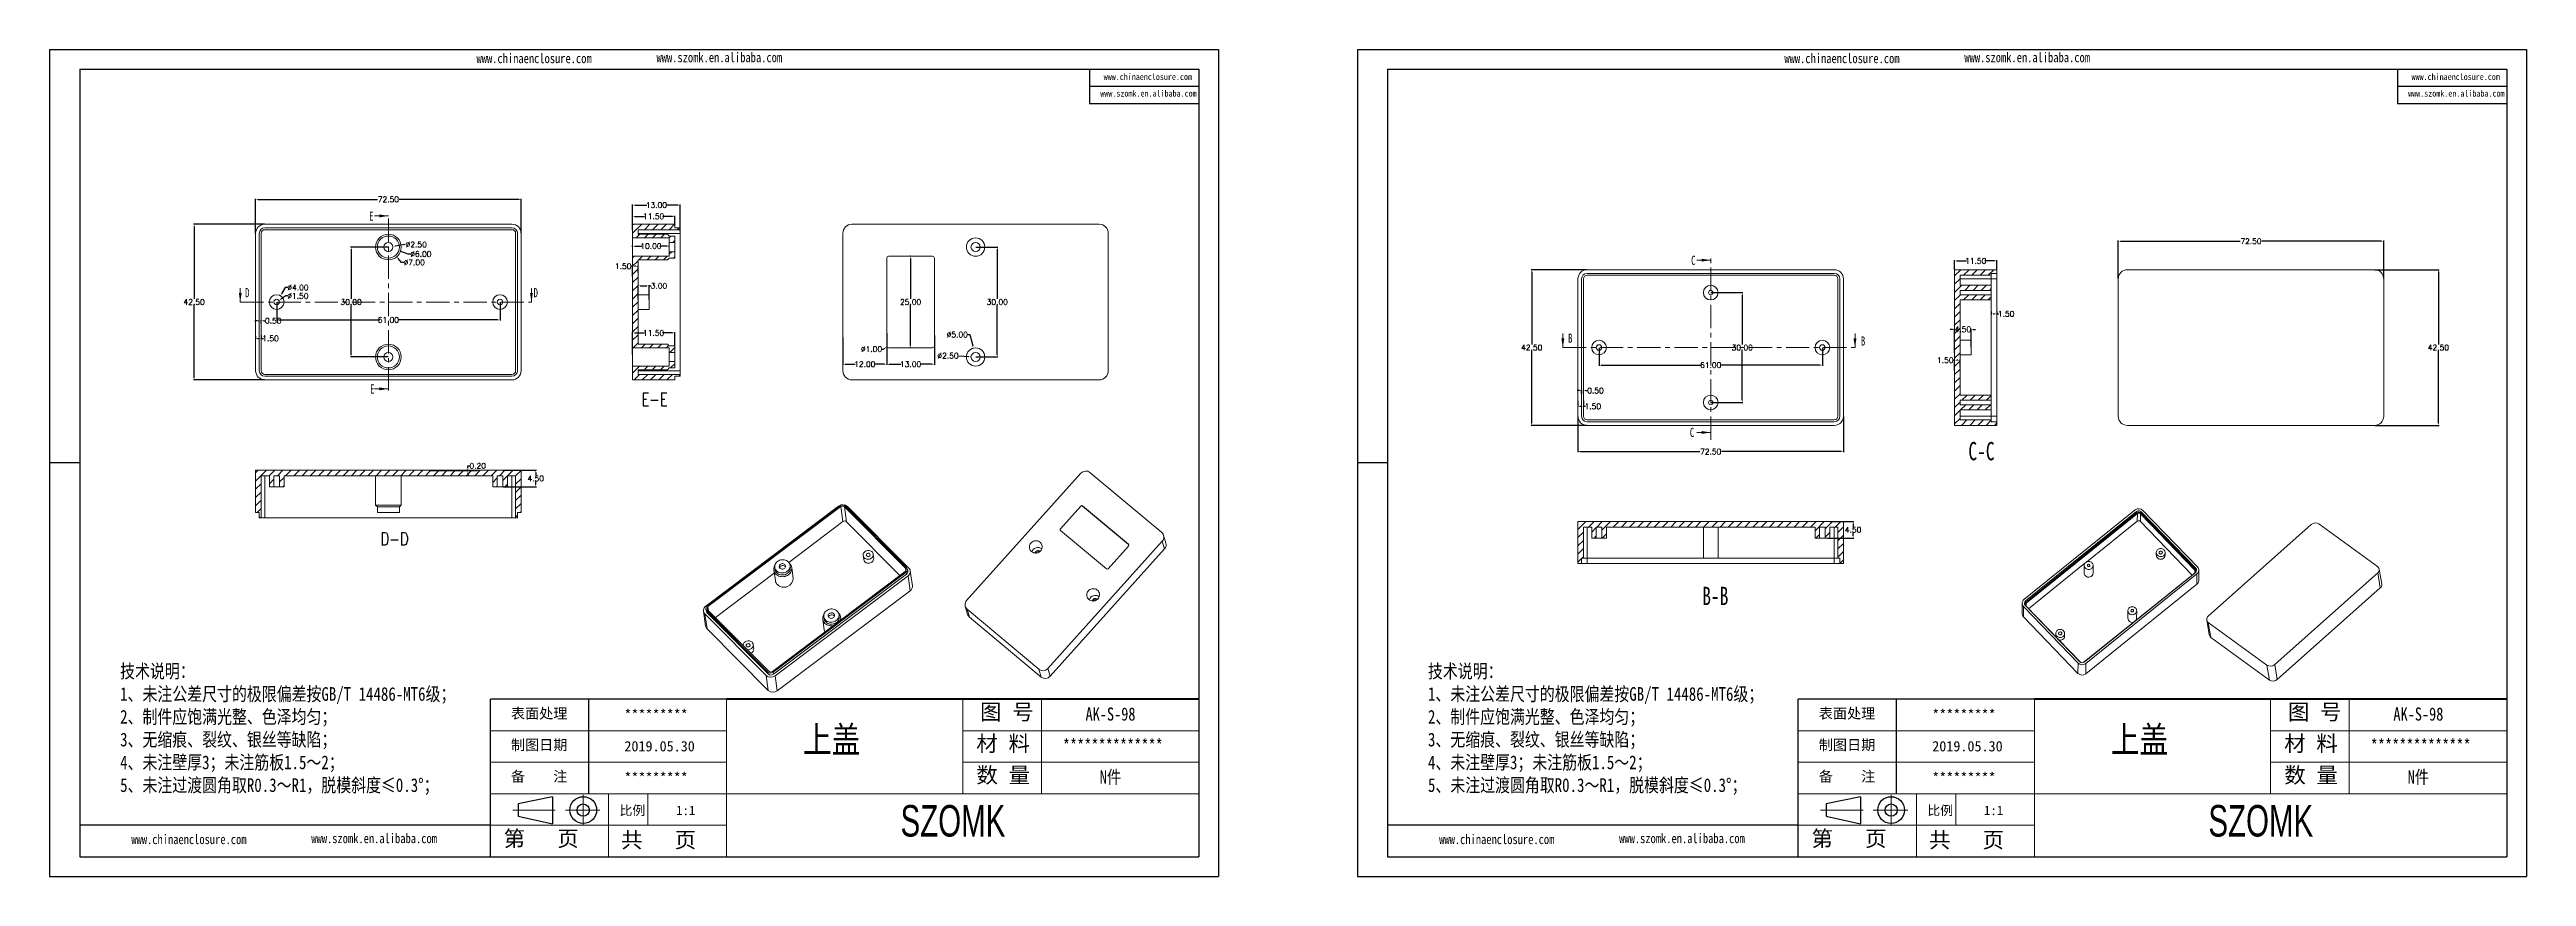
# Model space of a CAD drawing. Header units: inches. Extents: x 2102 to 2779, y 573 to 799.
import ezdxf

# ---------------------------------------------------------------- set-up
doc = ezdxf.new("R2010")
doc.units = ezdxf.units.IN
doc.linetypes.add('CENTER', pattern=[10.16, 6.35, -1.27, 1.27, -1.27])
doc.linetypes.add('CENTER2', pattern=[28.575, 19.05, -3.175, 3.175, -3.175])
doc.layers.add('10', color=7, linetype='Continuous')
doc.layers.add('文字', color=81, linetype='Continuous')
for name, color, linetype, lineweight in [('粗实线', 7, 'Continuous', 30), ('细实线', 3, 'Continuous', 9), ('细点划线', 2, 'CENTER2', 9)]:
    doc.layers.add(name, color=color, linetype=linetype, lineweight=lineweight)
doc.styles.add('SLDTEXTSTYLE3', font='TXT', dxfattribs={"width": 0.75, "bigfont": 'bigfont'})
doc.styles.add('SLDTEXTSTYLE6', font='TXT', dxfattribs={"width": 0.7})
doc.styles.get("Standard").update_dxf_attribs({"font": 'txt', "bigfont": 'gbcbig.shx'})
doc.styles.add('宋体', font='', dxfattribs={"width": 0.8, "height": 3.5})
doc.styles.add('长仿宋', font='simsun.ttc', dxfattribs={"width": 0.7, "height": 4})
doc.styles.get('宋体').set_extended_font_data('SimSun')
doc.dimstyles.new('2', dxfattribs={"dimtxt": 1.5, "dimasz": 0.6, "dimexe": 0.18, "dimexo": 0.0625, "dimgap": 0.09, "dimtad": 0, "dimtih": 1, "dimtoh": 1, "dimzin": 0, "dimdsep": 46, "dimtxsty": 'Standard', "dimcen": 0, "dimadec": 0, "dimazin": 2, "dimtfac": 1, "dimtofl": 0, "dimtmove": 0, "dimatfit": 3, "dimfxl": 0, "dimtolj": 1, "dimtzin": 0, "dimarcsym": 0})

msp = doc.modelspace()

# ---------------------------------------------------------------- texts
at = {"color": 7, "linetype": 'Continuous', "char_height": 2.5, "attachment_point": 1, "style": 'SLDTEXTSTYLE6'}
for s, insert in [('E', (2189.759, 754.454)), ('C', (2550.789, 742.417)), ('D', (2155.9, 733.57)), ('D', (2234.667, 733.57)), ('B', (2517.182, 721.15)), ('B', (2597.143, 720.392)), ('E', (2190.027, 707.278)), ('C', (2550.437, 695.435))]:
    msp.add_mtext(s, dxfattribs=dict(at, insert=insert))
at = {"color": 0, "linetype": 'Continuous', "lineweight": 0, "char_height": 3.5, "attachment_point": 2, "style": 'SLDTEXTSTYLE3'}
for s, insert in [('{\\Ftxt,bigfont|c134;E-E}', (2267.713, 704.944)), ('{\\Ftxt,bigfont|c134;D-D}', (2196.712, 666.884))]:
    msp.add_mtext(s, dxfattribs=dict(at, insert=insert))
at = {"width": 1607.37139, "attachment_point": 1}
for s, insert, char_height in [('{\\fSimHei|b0|i0|c134|p49;表面处理}', (2228.486, 618.889), 2.82814), ('{\\fSimHei|b0|i0|c134|p49;*********}', (2259.462, 618.525), 2.82814), ('{\\fSimHei|b0|i0|c134|p49;表面处理}', (2585.648, 618.889), 2.82814), ('{\\fSimHei|b0|i0|c134|p49;*********}', (2616.624, 618.525), 2.82814), ('{\\fSimHei|b0|i0|c134|p49;制图日期}', (2228.486, 610.289), 2.82814), ('{\\fSimHei|b0|i0|c134|p49;2019.\\fSimHei|b0|i0|c0|p49;0\\fSimHei|b0|i0|c134|p49;5.\\fSimHei|b0|i0|c0|p49;30}', (2259.462, 609.926), 2.828136), ('{\\fSimHei|b0|i0|c134|p49;制图日期}', (2585.648, 610.289), 2.82814), ('{\\fSimHei|b0|i0|c134|p49;2019.\\fSimHei|b0|i0|c0|p49;0\\fSimHei|b0|i0|c134|p49;5.\\fSimHei|b0|i0|c0|p49;30}', (2616.624, 609.926), 2.828136), ('{\\fSimHei|b0|i0|c134|p49;备    注}', (2228.486, 601.69), 2.82814), ('{\\fSimHei|b0|i0|c134|p49;备    注}', (2585.648, 601.69), 2.82814), ('{\\fSimHei|b0|i0|c134|p49;*********}', (2259.462, 601.326), 2.82814), ('{\\fSimHei|b0|i0|c134|p49;*********}', (2616.624, 601.326), 2.82814)]:
    msp.add_mtext(s, dxfattribs=dict(at, insert=insert, char_height=char_height))
at = {"layer": '10', "color": 0, "char_height": 5, "attachment_point": 2, "style": 'SLDTEXTSTYLE6'}
for s, insert in [('C-C', (2630.069, 691.568)), ('B-B', (2557.39, 652.03))]:
    msp.add_mtext(s, dxfattribs=dict(at, insert=insert))
at = {"layer": '文字', "color": 0, "attachment_point": 1, "style": '宋体'}
for s, insert, char_height, width in [('www.chinaenclosure.com', (2219.08, 797.614), 2.62767, 46.16557), ('www.szomk.en.alibaba.com', (2268.229, 797.874), 2.62767, 46.16557), ('www.chinaenclosure.com', (2390.356, 792.141), 1.75178, 30.77705), ('www.chinaenclosure.com', (2576.242, 797.614), 2.62767, 46.16557), ('www.szomk.en.alibaba.com', (2625.391, 797.874), 2.62767, 46.16557), ('www.chinaenclosure.com', (2747.518, 792.141), 1.75178, 30.77705), ('www.szomk.en.alibaba.com', (2389.441, 787.604), 1.75178, 30.77705), ('www.szomk.en.alibaba.com', (2746.603, 787.604), 1.75178, 30.77705), ('{\\H1.111x;技术说明：\\P1、未注公差尺寸的极限偏差按GB/T 14486-MT6级；\\P2、制件应饱满光整、色泽均匀；\\P3、无缩痕、裂纹、银丝等缺陷；\\P4、未注壁厚3；未注筋板1.5～2；\\P5、未注过渡圆角取R0.3～R1，脱模斜度≤0.3%%D；}', (2121.758, 630.86), 3.35923, 122.35451), ('{\\H1.111x;技术说明：\\P1、未注公差尺寸的极限偏差按GB/T 14486-MT6级；\\P2、制件应饱满光整、色泽均匀；\\P3、无缩痕、裂纹、银丝等缺陷；\\P4、未注壁厚3；未注筋板1.5～2；\\P5、未注过渡圆角取R0.3～R1，脱模斜度≤0.3%%D；}', (2478.92, 630.86), 3.35923, 122.35451), ('{\\H1.111x;AK-S-98}', (2385.404, 619.083), 3.22486, 37.28304), ('{\\H1.111x;AK-S-98}', (2742.565, 619.083), 3.22486, 37.28304), ('上盖', (2308.25, 613.906), 7.1664, 91.61935), ('{\\H1.111x;**************}', (2379.2, 610.484), 3.22486, 37.28304), ('上盖', (2665.412, 613.906), 7.1664, 91.61935), ('{\\H1.111x;**************}', (2736.362, 610.484), 3.22486, 37.28304), ('{\\H1.111x;N件}', (2389.304, 601.884), 3.22486, 37.28304), ('{\\H1.111x;N件}', (2746.466, 601.884), 3.22486, 37.28304), ('www.chinaenclosure.com', (2124.813, 584.415), 2.62767, 46.16557), ('www.szomk.en.alibaba.com', (2173.962, 584.675), 2.62767, 46.16557), ('www.chinaenclosure.com', (2481.975, 584.415), 2.62767, 46.16557), ('www.szomk.en.alibaba.com', (2531.124, 584.675), 2.62767, 46.16557)]:
    msp.add_mtext(s, dxfattribs=dict(at, insert=insert, char_height=char_height, width=width))
at = {"layer": '粗实线', "char_height": 8.59963, "width": 96.43638, "attachment_point": 1, "style": '长仿宋'}
for insert in [(2334.882, 592.451), (2692.044, 592.451)]:
    msp.add_mtext('{\\fSTXinwei|b0|i0|c134|p2;SZOMK}', dxfattribs=dict(at, insert=insert))
at = {"layer": '细实线', "color": 7, "attachment_point": 1}
for s, insert, char_height, width in [('{\\fSimSun|b0|i0|c134|p54;图 号}', (2356.6, 620.024), 4.29982, 21.49908), ('{\\fSimSun|b0|i0|c134|p54;图 号}', (2713.762, 620.024), 4.29982, 21.49908), ('{\\fSimSun|b0|i0|c134|p54;材 料   }', (2355.581, 611.425), 4.29982, 21.49908), ('{\\fSimSun|b0|i0|c134|p54;材 料   }', (2712.743, 611.425), 4.29982, 21.49908), ('{\\fSimSun|b0|i0|c134|p54;数 量}', (2355.602, 602.783), 4.29982, 19.42712), ('{\\fSimSun|b0|i0|c134|p54;数 量}', (2712.764, 602.783), 4.29982, 19.42712), ('{\\fSimSun|b0|i0|c134|p54;比例}', (2258.136, 592.274), 2.57989, 11.32492), ('{\\fSimSun|b0|i0|c134|p54;1:1}', (2273.589, 592.274), 2.57989, 11.32492), ('{\\fSimSun|b0|i0|c134|p54;比例}', (2615.298, 592.274), 2.57989, 11.32492), ('{\\fSimSun|b0|i0|c134|p54;1:1}', (2630.751, 592.274), 2.57989, 11.32492), ('{\\fSimSun|b0|i0|c134|p54;第   页}', (2226.496, 585.453), 4.29982, 32.24863), ('{\\fSimSun|b0|i0|c134|p54; 共   页}', (2255.653, 585.088), 4.29982, 32.24863), ('{\\fSimSun|b0|i0|c134|p54;第   页}', (2583.658, 585.453), 4.29982, 32.24863), ('{\\fSimSun|b0|i0|c134|p54; 共   页}', (2612.814, 585.088), 4.29982, 32.24863)]:
    msp.add_mtext(s, dxfattribs=dict(at, insert=insert, char_height=char_height, width=width))

# ---------------------------------------------------------------- blocks, each defined once
blk = doc.blocks.new('*D186')
at = {"color": 0, "lineweight": -2}
for p, q in [((2158.77, 748.58), (2158.77, 757.98)), ((2159.37, 757.8), (2192.05, 757.8)), ((2230.67, 757.8), (2197.98, 757.8)), ((2231.27, 748.58), (2231.27, 757.98))]:
    blk.add_line(p, q, dxfattribs=at)
at = {"color": 0}
for points in [[(2159.37, 757.9), (2159.37, 757.7), (2158.77, 757.8)], [(2230.67, 757.9), (2230.67, 757.7), (2231.27, 757.8)]]:
    blk.add_solid(points, dxfattribs=at)
at = {"layer": 'Defpoints', "color": 0}
for p in [(2231.27, 757.8), (2158.77, 748.52), (2231.27, 748.52)]:
    blk.add_point(p, dxfattribs=at)
at = {"color": 0, "insert": (2195.02, 757.8), "char_height": 1.5, "attachment_point": 5}
blk.add_mtext('\\A1;72.50', dxfattribs=at)
blk = doc.blocks.new('*D187')
at = {"color": 0, "lineweight": -2}
for p, q in [((2161.2, 751.02), (2141.79, 751.02)), ((2141.97, 750.42), (2141.97, 730.61)), ((2141.97, 709.12), (2141.97, 728.93)), ((2161.2, 708.52), (2141.79, 708.52))]:
    blk.add_line(p, q, dxfattribs=at)
at = {"color": 0}
for points in [[(2141.87, 750.42), (2142.07, 750.42), (2141.97, 751.02)], [(2141.87, 709.12), (2142.07, 709.12), (2141.97, 708.52)]]:
    blk.add_solid(points, dxfattribs=at)
at = {"layer": 'Defpoints', "color": 0}
for p in [(2161.27, 751.02), (2141.97, 708.52), (2161.27, 708.52)]:
    blk.add_point(p, dxfattribs=at)
at = {"color": 0, "insert": (2141.97, 729.77), "char_height": 1.5, "attachment_point": 5}
blk.add_mtext('\\A1;42.50', dxfattribs=at)
blk = doc.blocks.new('*D188')
at = {"color": 0, "lineweight": -2}
for p, q in [((2159.17, 724.66), (2158.57, 724.66)), ((2159.77, 724.38), (2159.77, 724.84)), ((2160.27, 723.92), (2160.27, 724.84)), ((2160.87, 724.66), (2161.47, 724.66))]:
    blk.add_line(p, q, dxfattribs=at)
at = {"color": 0}
for points in [[(2159.17, 724.76), (2159.17, 724.56), (2159.77, 724.66)], [(2160.87, 724.76), (2160.87, 724.56), (2160.27, 724.66)]]:
    blk.add_solid(points, dxfattribs=at)
at = {"layer": 'Defpoints', "color": 0}
for p in [(2159.77, 724.32), (2160.27, 724.66), (2160.27, 723.85)]:
    blk.add_point(p, dxfattribs=at)
at = {"color": 0, "insert": (2163.56, 724.66), "char_height": 1.5, "attachment_point": 5}
blk.add_mtext('\\A1;0.50', dxfattribs=at)
blk = doc.blocks.new('*D189')
at = {"color": 0, "lineweight": -2}
for p, q in [((2158.77, 720.36), (2158.77, 719.66)), ((2159.37, 719.84), (2159.67, 719.84)), ((2160.27, 720.74), (2160.27, 719.66)), ((2160.27, 719.84), (2160.87, 719.84))]:
    blk.add_line(p, q, dxfattribs=at)
at = {"color": 0}
for points in [[(2159.37, 719.94), (2159.37, 719.74), (2158.77, 719.84)], [(2159.67, 719.94), (2159.67, 719.74), (2160.27, 719.84)]]:
    blk.add_solid(points, dxfattribs=at)
at = {"layer": 'Defpoints', "color": 0}
for p in [(2158.77, 720.42), (2160.27, 720.81), (2160.27, 719.84)]:
    blk.add_point(p, dxfattribs=at)
at = {"color": 0, "insert": (2162.83, 719.84), "char_height": 1.5, "attachment_point": 5}
blk.add_mtext('\\A1;1.50', dxfattribs=at)
blk = doc.blocks.new('*D190')
at = {"color": 0, "lineweight": -2}
for p, q in [((2166.87, 733.72), (2165.85, 732)), ((2167.47, 733.72), (2166.87, 733.72))]:
    blk.add_line(p, q, dxfattribs=at)
at = {"color": 0}
blk.add_solid([(2165.76, 732.05), (2165.93, 731.95), (2165.54, 731.49)], dxfattribs=at)
at = {"layer": 'Defpoints', "color": 0}
for p in [(2165.54, 731.49), (2163.49, 728.05)]:
    blk.add_point(p, dxfattribs=at)
at = {"color": 0, "insert": (2170.31, 733.72), "char_height": 1.5, "attachment_point": 5}
blk.add_mtext('\\A1;∅4.00', dxfattribs=at)
blk = doc.blocks.new('*D191')
at = {"color": 0, "lineweight": -2}
for p, q in [((2166.98, 731.43), (2165.64, 730.53)), ((2167.58, 731.43), (2166.98, 731.43))]:
    blk.add_line(p, q, dxfattribs=at)
at = {"color": 0}
blk.add_solid([(2165.58, 730.61), (2165.69, 730.44), (2165.14, 730.19)], dxfattribs=at)
at = {"layer": 'Defpoints', "color": 0}
for p in [(2163.9, 729.35), (2165.14, 730.19)]:
    blk.add_point(p, dxfattribs=at)
at = {"color": 0, "insert": (2170.3, 731.43), "char_height": 1.5, "attachment_point": 5}
blk.add_mtext('\\A1;∅1.50', dxfattribs=at)
blk = doc.blocks.new('*D192')
at = {"color": 0, "lineweight": -2}
blk.add_line((2199.64, 745.47), (2196.85, 745.05), dxfattribs=at)
at = {"color": 0}
blk.add_solid([(2196.83, 745.15), (2196.86, 744.95), (2196.25, 744.96)], dxfattribs=at)
at = {"layer": 'Defpoints', "color": 0}
for p in [(2193.78, 744.58), (2196.25, 744.96)]:
    blk.add_point(p, dxfattribs=at)
at = {"color": 0, "insert": (2202.61, 745.47), "char_height": 1.5, "attachment_point": 5}
blk.add_mtext('\\A1;∅2.50', dxfattribs=at)
blk = doc.blocks.new('*D193')
at = {"color": 0, "lineweight": -2}
for p, q in [((2200.44, 742.87), (2198.42, 743.58)), ((2201.04, 742.87), (2200.44, 742.87))]:
    blk.add_line(p, q, dxfattribs=at)
at = {"color": 0}
blk.add_solid([(2198.45, 743.68), (2198.38, 743.49), (2197.85, 743.78)], dxfattribs=at)
at = {"layer": 'Defpoints', "color": 0}
for p in [(2192.18, 745.76), (2197.85, 743.78)]:
    blk.add_point(p, dxfattribs=at)
at = {"color": 0, "insert": (2203.88, 742.87), "char_height": 1.5, "attachment_point": 5}
blk.add_mtext('\\A1;∅6.00', dxfattribs=at)
blk = doc.blocks.new('*D194')
at = {"color": 0, "lineweight": -2}
for p, q in [((2198.63, 740.57), (2197.69, 741.66)), ((2199.23, 740.57), (2198.63, 740.57))]:
    blk.add_line(p, q, dxfattribs=at)
at = {"color": 0}
blk.add_solid([(2197.77, 741.73), (2197.61, 741.6), (2197.3, 742.12)], dxfattribs=at)
at = {"layer": 'Defpoints', "color": 0}
for p in [(2192.73, 747.42), (2197.3, 742.12)]:
    blk.add_point(p, dxfattribs=at)
at = {"color": 0, "insert": (2202.07, 740.57), "char_height": 1.5, "attachment_point": 5}
blk.add_mtext('\\A1;∅7.00', dxfattribs=at)
blk = doc.blocks.new('*D195')
at = {"color": 0, "lineweight": -2}
for p, q in [((2164.52, 729.71), (2164.52, 724.7)), ((2165.12, 724.88), (2192.43, 724.88)), ((2224.92, 724.88), (2197.61, 724.88)), ((2225.52, 729.71), (2225.52, 724.7))]:
    blk.add_line(p, q, dxfattribs=at)
at = {"color": 0}
for points in [[(2165.12, 724.98), (2165.12, 724.78), (2164.52, 724.88)], [(2224.92, 724.98), (2224.92, 724.78), (2225.52, 724.88)]]:
    blk.add_solid(points, dxfattribs=at)
at = {"layer": 'Defpoints', "color": 0}
for p in [(2164.52, 729.77), (2225.52, 729.77), (2225.52, 724.88)]:
    blk.add_point(p, dxfattribs=at)
at = {"color": 0, "insert": (2195.02, 724.88), "char_height": 1.5, "attachment_point": 5}
blk.add_mtext('\\A1;61.00', dxfattribs=at)
blk = doc.blocks.new('*D196')
at = {"color": 0, "lineweight": -2}
for p, q in [((2194.95, 744.77), (2184.67, 744.77)), ((2184.85, 744.17), (2184.85, 730.61)), ((2184.85, 715.37), (2184.85, 728.93)), ((2194.95, 714.77), (2184.67, 714.77))]:
    blk.add_line(p, q, dxfattribs=at)
at = {"color": 0}
for points in [[(2184.75, 744.17), (2184.95, 744.17), (2184.85, 744.77)], [(2184.75, 715.37), (2184.95, 715.37), (2184.85, 714.77)]]:
    blk.add_solid(points, dxfattribs=at)
at = {"layer": 'Defpoints', "color": 0}
for p in [(2184.85, 744.77), (2195.02, 744.77), (2195.02, 714.77)]:
    blk.add_point(p, dxfattribs=at)
at = {"color": 0, "insert": (2184.85, 729.77), "char_height": 1.5, "attachment_point": 5}
blk.add_mtext('\\A1;30.00', dxfattribs=at)
blk = doc.blocks.new('*D197')
at = {"color": 0, "lineweight": -2}
for p, q in [((2261.71, 750.33), (2261.71, 753.34)), ((2262.31, 753.16), (2264.99, 753.16)), ((2272.61, 753.16), (2269.92, 753.16)), ((2273.21, 751.08), (2273.21, 753.34))]:
    blk.add_line(p, q, dxfattribs=at)
at = {"color": 0}
for points in [[(2262.31, 753.26), (2262.31, 753.06), (2261.71, 753.16)], [(2272.61, 753.26), (2272.61, 753.06), (2273.21, 753.16)]]:
    blk.add_solid(points, dxfattribs=at)
at = {"layer": 'Defpoints', "color": 0}
for p in [(2273.21, 753.16), (2273.21, 751.02), (2261.71, 750.27)]:
    blk.add_point(p, dxfattribs=at)
at = {"color": 0, "insert": (2267.46, 753.16), "char_height": 1.5, "attachment_point": 5}
blk.add_mtext('\\A1;11.50', dxfattribs=at)
blk = doc.blocks.new('*D198')
at = {"color": 0, "lineweight": -2}
for p, q in [((2261.71, 749.51), (2261.71, 756.4)), ((2262.31, 756.22), (2265.62, 756.22)), ((2274.11, 756.22), (2270.8, 756.22)), ((2274.71, 749.08), (2274.71, 756.4))]:
    blk.add_line(p, q, dxfattribs=at)
at = {"color": 0}
for points in [[(2262.31, 756.32), (2262.31, 756.12), (2261.71, 756.22)], [(2274.11, 756.32), (2274.11, 756.12), (2274.71, 756.22)]]:
    blk.add_solid(points, dxfattribs=at)
at = {"layer": 'Defpoints', "color": 0}
for p in [(2261.71, 756.22), (2261.71, 749.45), (2274.71, 749.02)]:
    blk.add_point(p, dxfattribs=at)
at = {"color": 0, "insert": (2268.21, 756.22), "char_height": 1.5, "attachment_point": 5}
blk.add_mtext('\\A1;13.00', dxfattribs=at)
blk = doc.blocks.new('*D199')
at = {"color": 0, "lineweight": -2}
for p, q in [((2261.71, 744.83), (2261.71, 745.21)), ((2262.31, 745.03), (2264.24, 745.03)), ((2271.11, 745.03), (2269.17, 745.03)), ((2271.71, 744.83), (2271.71, 745.21))]:
    blk.add_line(p, q, dxfattribs=at)
at = {"color": 0}
for points in [[(2262.31, 745.13), (2262.31, 744.93), (2261.71, 745.03)], [(2271.11, 745.13), (2271.11, 744.93), (2271.71, 745.03)]]:
    blk.add_solid(points, dxfattribs=at)
at = {"layer": 'Defpoints', "color": 0}
for p in [(2261.71, 745.03), (2261.71, 744.77), (2271.71, 744.77)]:
    blk.add_point(p, dxfattribs=at)
at = {"color": 0, "insert": (2266.71, 745.03), "char_height": 1.5, "attachment_point": 5}
blk.add_mtext('\\A1;10.00', dxfattribs=at)
blk = doc.blocks.new('*D200')
at = {"color": 0, "lineweight": -2}
for p, q in [((2261.71, 739.55), (2261.11, 739.55)), ((2261.71, 736.78), (2261.71, 739.73)), ((2262.61, 739.55), (2262.31, 739.55)), ((2263.21, 737.71), (2263.21, 739.73))]:
    blk.add_line(p, q, dxfattribs=at)
at = {"color": 0}
for points in [[(2262.31, 739.65), (2262.31, 739.45), (2261.71, 739.55)], [(2262.61, 739.65), (2262.61, 739.45), (2263.21, 739.55)]]:
    blk.add_solid(points, dxfattribs=at)
at = {"layer": 'Defpoints', "color": 0}
for p in [(2261.71, 739.55), (2263.21, 737.65), (2261.71, 736.72)]:
    blk.add_point(p, dxfattribs=at)
at = {"color": 0, "insert": (2259.14, 739.55), "char_height": 1.5, "attachment_point": 5}
blk.add_mtext('\\A1;1.50', dxfattribs=at)
blk = doc.blocks.new('*D201')
at = {"color": 0, "lineweight": -2}
for p, q in [((2263.21, 730.49), (2263.21, 734.37)), ((2263.81, 734.19), (2265.61, 734.19)), ((2266.21, 730.49), (2266.21, 734.37)), ((2266.21, 734.19), (2266.81, 734.19))]:
    blk.add_line(p, q, dxfattribs=at)
at = {"color": 0}
for points in [[(2263.81, 734.29), (2263.81, 734.09), (2263.21, 734.19)], [(2265.61, 734.29), (2265.61, 734.09), (2266.21, 734.19)]]:
    blk.add_solid(points, dxfattribs=at)
at = {"layer": 'Defpoints', "color": 0}
for p in [(2266.21, 734.19), (2263.21, 730.43), (2266.21, 730.43)]:
    blk.add_point(p, dxfattribs=at)
at = {"color": 0, "insert": (2268.9, 734.19), "char_height": 1.5, "attachment_point": 5}
blk.add_mtext('\\A1;3.00', dxfattribs=at)
blk = doc.blocks.new('*D202')
at = {"color": 0, "lineweight": -2}
for p, q in [((2261.71, 715.43), (2261.71, 721.51)), ((2262.31, 721.33), (2264.99, 721.33)), ((2272.61, 721.33), (2269.92, 721.33)), ((2273.21, 717.83), (2273.21, 721.51))]:
    blk.add_line(p, q, dxfattribs=at)
at = {"color": 0}
for points in [[(2262.31, 721.43), (2262.31, 721.23), (2261.71, 721.33)], [(2272.61, 721.43), (2272.61, 721.23), (2273.21, 721.33)]]:
    blk.add_solid(points, dxfattribs=at)
at = {"layer": 'Defpoints', "color": 0}
for p in [(2273.21, 721.33), (2273.21, 717.77), (2261.71, 715.37)]:
    blk.add_point(p, dxfattribs=at)
at = {"color": 0, "insert": (2267.46, 721.33), "char_height": 1.5, "attachment_point": 5}
blk.add_mtext('\\A1;11.50', dxfattribs=at)
blk = doc.blocks.new('*D203')
at = {"color": 0, "lineweight": -2}
for p, q in [((2226.33, 683.85), (2235.43, 683.85)), ((2235.25, 683.25), (2235.25, 682.44)), ((2226.33, 679.35), (2235.43, 679.35)), ((2235.25, 679.95), (2235.25, 680.76))]:
    blk.add_line(p, q, dxfattribs=at)
at = {"color": 0}
for points in [[(2235.15, 683.25), (2235.35, 683.25), (2235.25, 683.85)], [(2235.15, 679.95), (2235.35, 679.95), (2235.25, 679.35)]]:
    blk.add_solid(points, dxfattribs=at)
at = {"layer": 'Defpoints', "color": 0}
for p in [(2226.27, 683.85), (2235.25, 683.85), (2226.27, 679.35)]:
    blk.add_point(p, dxfattribs=at)
at = {"color": 0, "insert": (2235.25, 681.6), "char_height": 1.5, "attachment_point": 5}
blk.add_mtext('\\A1;4.50', dxfattribs=at)
blk = doc.blocks.new('*D204')
at = {"color": 0, "lineweight": -2}
for p, q in [((2216.74, 683.85), (2216.55, 683.85)), ((2216.74, 683.65), (2216.55, 683.65)), ((2216.73, 684.45), (2216.73, 685.05)), ((2216.73, 685.05), (2217.33, 685.05)), ((2216.73, 683.05), (2216.73, 682.45))]:
    blk.add_line(p, q, dxfattribs=at)
at = {"color": 0}
for points in [[(2216.63, 684.45), (2216.83, 684.45), (2216.73, 683.85)], [(2216.63, 683.05), (2216.83, 683.05), (2216.73, 683.65)]]:
    blk.add_solid(points, dxfattribs=at)
at = {"layer": 'Defpoints', "color": 0}
for p in [(2216.73, 683.85), (2216.8, 683.85), (2216.8, 683.65)]:
    blk.add_point(p, dxfattribs=at)
at = {"color": 0, "insert": (2219.42, 685.05), "char_height": 1.5, "attachment_point": 5}
blk.add_mtext('\\A1;0.20', dxfattribs=at)
blk = doc.blocks.new('*D205')
at = {"color": 0, "lineweight": -2}
for p, q in [((2337.56, 742.27), (2337.44, 742.27)), ((2337.62, 741.67), (2337.62, 730.61)), ((2337.62, 717.87), (2337.62, 728.93)), ((2337.56, 717.27), (2337.44, 717.27))]:
    blk.add_line(p, q, dxfattribs=at)
at = {"color": 0}
for points in [[(2337.52, 741.67), (2337.72, 741.67), (2337.62, 742.27)], [(2337.52, 717.87), (2337.72, 717.87), (2337.62, 717.27)]]:
    blk.add_solid(points, dxfattribs=at)
at = {"layer": 'Defpoints', "color": 0}
for p in [(2337.62, 742.27), (2337.62, 742.27), (2337.62, 717.27)]:
    blk.add_point(p, dxfattribs=at)
at = {"color": 0, "insert": (2337.62, 729.77), "char_height": 1.5, "attachment_point": 5}
blk.add_mtext('\\A1;25.00', dxfattribs=at)
blk = doc.blocks.new('*D206')
at = {"color": 0, "lineweight": -2}
for p, q in [((2355.44, 744.77), (2361.47, 744.77)), ((2361.29, 744.17), (2361.29, 730.61)), ((2361.29, 715.37), (2361.29, 728.93)), ((2355.44, 714.77), (2361.47, 714.77))]:
    blk.add_line(p, q, dxfattribs=at)
at = {"color": 0}
for points in [[(2361.19, 744.17), (2361.39, 744.17), (2361.29, 744.77)], [(2361.19, 715.37), (2361.39, 715.37), (2361.29, 714.77)]]:
    blk.add_solid(points, dxfattribs=at)
at = {"layer": 'Defpoints', "color": 0}
for p in [(2355.37, 744.77), (2361.29, 744.77), (2355.37, 714.77)]:
    blk.add_point(p, dxfattribs=at)
at = {"color": 0, "insert": (2361.29, 729.77), "char_height": 1.5, "attachment_point": 5}
blk.add_mtext('\\A1;30.00', dxfattribs=at)
blk = doc.blocks.new('*D207')
at = {"color": 0, "lineweight": -2}
for p, q in [((2353.21, 720.88), (2353.81, 720.88)), ((2353.81, 720.88), (2354.61, 717.77))]:
    blk.add_line(p, q, dxfattribs=at)
at = {"color": 0}
blk.add_solid([(2354.7, 717.8), (2354.51, 717.75), (2354.76, 717.19)], dxfattribs=at)
at = {"layer": 'Defpoints', "color": 0}
for p in [(2354.76, 717.19), (2355.99, 712.35)]:
    blk.add_point(p, dxfattribs=at)
at = {"color": 0, "insert": (2350.37, 720.88), "char_height": 1.5, "attachment_point": 5}
blk.add_mtext('\\A1;∅5.00', dxfattribs=at)
blk = doc.blocks.new('*D208')
at = {"color": 0, "lineweight": -2}
blk.add_line((2350.82, 715.11), (2353.53, 714.91), dxfattribs=at)
at = {"color": 0}
blk.add_solid([(2353.54, 715.01), (2353.52, 714.81), (2354.13, 714.86)], dxfattribs=at)
at = {"layer": 'Defpoints', "color": 0}
for p in [(2354.13, 714.86), (2356.62, 714.68)]:
    blk.add_point(p, dxfattribs=at)
at = {"color": 0, "insert": (2347.85, 715.11), "char_height": 1.5, "attachment_point": 5}
blk.add_mtext('\\A1;∅2.50', dxfattribs=at)
blk = doc.blocks.new('*D209')
at = {"color": 0, "lineweight": -2}
for p, q in [((2319.12, 720.11), (2319.12, 712.62)), ((2331.12, 721.3), (2331.12, 712.62)), ((2319.72, 712.8), (2322.53, 712.8)), ((2330.52, 712.8), (2327.71, 712.8))]:
    blk.add_line(p, q, dxfattribs=at)
at = {"color": 0}
for points in [[(2319.72, 712.9), (2319.72, 712.7), (2319.12, 712.8)], [(2330.52, 712.9), (2330.52, 712.7), (2331.12, 712.8)]]:
    blk.add_solid(points, dxfattribs=at)
at = {"layer": 'Defpoints', "color": 0}
for p in [(2319.12, 720.17), (2331.12, 721.36), (2319.12, 712.8)]:
    blk.add_point(p, dxfattribs=at)
at = {"color": 0, "insert": (2325.12, 712.8), "char_height": 1.5, "attachment_point": 5}
blk.add_mtext('\\A1;12.00', dxfattribs=at)
blk = doc.blocks.new('*D210')
at = {"color": 0, "lineweight": -2}
for p, q in [((2331.12, 721.23), (2331.12, 712.62)), ((2344.12, 720.61), (2344.12, 712.62)), ((2331.72, 712.8), (2335.03, 712.8)), ((2343.52, 712.8), (2340.21, 712.8))]:
    blk.add_line(p, q, dxfattribs=at)
at = {"color": 0}
for points in [[(2331.72, 712.9), (2331.72, 712.7), (2331.12, 712.8)], [(2343.52, 712.9), (2343.52, 712.7), (2344.12, 712.8)]]:
    blk.add_solid(points, dxfattribs=at)
at = {"layer": 'Defpoints', "color": 0}
for p in [(2331.12, 721.3), (2344.12, 720.67), (2344.12, 712.8)]:
    blk.add_point(p, dxfattribs=at)
at = {"color": 0, "insert": (2337.62, 712.8), "char_height": 1.5, "attachment_point": 5}
blk.add_mtext('\\A1;13.00', dxfattribs=at)
blk = doc.blocks.new('*D211')
at = {"color": 0, "lineweight": -2}
for p, q in [((2330.15, 716.92), (2330.67, 717.22)), ((2329.55, 716.92), (2330.15, 716.92))]:
    blk.add_line(p, q, dxfattribs=at)
at = {"color": 0}
blk.add_solid([(2330.62, 717.31), (2330.72, 717.14), (2331.19, 717.52)], dxfattribs=at)
at = {"layer": 'Defpoints', "color": 0}
for p in [(2331.19, 717.52), (2332.06, 718.02)]:
    blk.add_point(p, dxfattribs=at)
at = {"color": 0, "insert": (2326.96, 716.92), "char_height": 1.5, "attachment_point": 5}
blk.add_mtext('\\A1;∅1.00', dxfattribs=at)
blk = doc.blocks.new('*D212')
at = {"color": 0, "lineweight": -2}
for p, q in [((2667.42, 736.16), (2667.42, 746.55)), ((2668.02, 746.37), (2700.71, 746.37)), ((2739.32, 746.37), (2706.64, 746.37)), ((2739.92, 736.16), (2739.92, 746.55))]:
    blk.add_line(p, q, dxfattribs=at)
at = {"color": 0}
for points in [[(2668.02, 746.47), (2668.02, 746.27), (2667.42, 746.37)], [(2739.32, 746.47), (2739.32, 746.27), (2739.92, 746.37)]]:
    blk.add_solid(points, dxfattribs=at)
at = {"layer": 'Defpoints', "color": 0}
for p in [(2739.92, 746.37), (2667.42, 736.1), (2739.92, 736.1)]:
    blk.add_point(p, dxfattribs=at)
at = {"color": 0, "insert": (2703.67, 746.37), "char_height": 1.5, "attachment_point": 5}
blk.add_mtext('\\A1;72.50', dxfattribs=at)
blk = doc.blocks.new('*D213')
at = {"color": 0, "lineweight": -2}
for p, q in [((2737.49, 738.6), (2755.04, 738.6)), ((2754.86, 738), (2754.86, 718.19)), ((2754.86, 696.7), (2754.86, 716.51)), ((2737.49, 696.1), (2755.04, 696.1))]:
    blk.add_line(p, q, dxfattribs=at)
at = {"color": 0}
for points in [[(2754.76, 738), (2754.96, 738), (2754.86, 738.6)], [(2754.76, 696.7), (2754.96, 696.7), (2754.86, 696.1)]]:
    blk.add_solid(points, dxfattribs=at)
at = {"layer": 'Defpoints', "color": 0}
for p in [(2737.42, 738.6), (2737.42, 696.1), (2754.86, 696.1)]:
    blk.add_point(p, dxfattribs=at)
at = {"color": 0, "insert": (2754.86, 717.35), "char_height": 1.5, "attachment_point": 5}
blk.add_mtext('\\A1;42.50', dxfattribs=at)
blk = doc.blocks.new('*D214')
at = {"color": 0, "lineweight": -2}
for p, q in [((2622.75, 738.66), (2622.75, 741.17)), ((2623.35, 740.99), (2626.03, 740.99)), ((2633.65, 740.99), (2630.96, 740.99)), ((2634.25, 738.66), (2634.25, 741.17))]:
    blk.add_line(p, q, dxfattribs=at)
at = {"color": 0}
for points in [[(2623.35, 741.09), (2623.35, 740.89), (2622.75, 740.99)], [(2633.65, 741.09), (2633.65, 740.89), (2634.25, 740.99)]]:
    blk.add_solid(points, dxfattribs=at)
at = {"layer": 'Defpoints', "color": 0}
for p in [(2622.75, 738.6), (2634.25, 740.99), (2634.25, 738.6)]:
    blk.add_point(p, dxfattribs=at)
at = {"color": 0, "insert": (2628.5, 740.99), "char_height": 1.5, "attachment_point": 5}
blk.add_mtext('\\A1;11.50', dxfattribs=at)
blk = doc.blocks.new('*D215')
at = {"color": 0, "lineweight": -2}
for p, q in [((2632.75, 727.22), (2632.75, 726.35)), ((2633.35, 726.53), (2633.65, 726.53)), ((2634.25, 727.22), (2634.25, 726.35)), ((2634.25, 726.53), (2634.85, 726.53))]:
    blk.add_line(p, q, dxfattribs=at)
at = {"color": 0}
for points in [[(2633.35, 726.63), (2633.35, 726.43), (2632.75, 726.53)], [(2633.65, 726.63), (2633.65, 726.43), (2634.25, 726.53)]]:
    blk.add_solid(points, dxfattribs=at)
at = {"layer": 'Defpoints', "color": 0}
for p in [(2632.75, 727.28), (2634.25, 727.28), (2634.25, 726.53)]:
    blk.add_point(p, dxfattribs=at)
at = {"color": 0, "insert": (2636.81, 726.53), "char_height": 1.5, "attachment_point": 5}
blk.add_mtext('\\A1;1.50', dxfattribs=at)
blk = doc.blocks.new('*D216')
at = {"color": 0, "lineweight": -2}
for p, q in [((2622.15, 722.31), (2621.55, 722.31)), ((2622.75, 715.84), (2622.75, 722.49)), ((2627.25, 717.41), (2627.25, 722.49)), ((2627.85, 722.31), (2628.45, 722.31))]:
    blk.add_line(p, q, dxfattribs=at)
at = {"color": 0}
for points in [[(2622.15, 722.41), (2622.15, 722.21), (2622.75, 722.31)], [(2627.85, 722.41), (2627.85, 722.21), (2627.25, 722.31)]]:
    blk.add_solid(points, dxfattribs=at)
at = {"layer": 'Defpoints', "color": 0}
for p in [(2622.75, 722.31), (2627.25, 717.35), (2622.75, 715.78)]:
    blk.add_point(p, dxfattribs=at)
at = {"color": 0, "insert": (2625, 722.31), "char_height": 1.5, "attachment_point": 5}
blk.add_mtext('\\A1;4.50', dxfattribs=at)
blk = doc.blocks.new('*D217')
at = {"color": 0, "lineweight": -2}
for p, q in [((2622.75, 713.89), (2622.15, 713.89)), ((2622.75, 711.06), (2622.75, 714.07)), ((2623.65, 713.89), (2623.35, 713.89)), ((2624.25, 712), (2624.25, 714.07))]:
    blk.add_line(p, q, dxfattribs=at)
at = {"color": 0}
for points in [[(2623.35, 713.99), (2623.35, 713.79), (2622.75, 713.89)], [(2623.65, 713.99), (2623.65, 713.79), (2624.25, 713.89)]]:
    blk.add_solid(points, dxfattribs=at)
at = {"layer": 'Defpoints', "color": 0}
for p in [(2622.75, 713.89), (2622.75, 711), (2624.25, 711.94)]:
    blk.add_point(p, dxfattribs=at)
at = {"color": 0, "insert": (2620.18, 713.89), "char_height": 1.5, "attachment_point": 5}
blk.add_mtext('\\A1;1.50', dxfattribs=at)
blk = doc.blocks.new('*D218')
at = {"color": 0, "lineweight": -2}
for p, q in [((2519.88, 698.54), (2519.88, 688.75)), ((2592.38, 698.54), (2592.38, 688.75)), ((2520.48, 688.93), (2553.16, 688.93)), ((2591.78, 688.93), (2559.09, 688.93))]:
    blk.add_line(p, q, dxfattribs=at)
at = {"color": 0}
for points in [[(2520.48, 689.03), (2520.48, 688.83), (2519.88, 688.93)], [(2591.78, 689.03), (2591.78, 688.83), (2592.38, 688.93)]]:
    blk.add_solid(points, dxfattribs=at)
at = {"layer": 'Defpoints', "color": 0}
for p in [(2519.88, 698.6), (2592.38, 698.6), (2592.38, 688.93)]:
    blk.add_point(p, dxfattribs=at)
at = {"color": 0, "insert": (2556.13, 688.93), "char_height": 1.5, "attachment_point": 5}
blk.add_mtext('\\A1;72.50', dxfattribs=at)
blk = doc.blocks.new('*D219')
at = {"color": 0, "lineweight": -2}
for p, q in [((2522.32, 738.6), (2507.08, 738.6)), ((2507.26, 738), (2507.26, 718.19)), ((2507.26, 696.7), (2507.26, 716.51)), ((2522.32, 696.1), (2507.08, 696.1))]:
    blk.add_line(p, q, dxfattribs=at)
at = {"color": 0}
for points in [[(2507.16, 738), (2507.36, 738), (2507.26, 738.6)], [(2507.16, 696.7), (2507.36, 696.7), (2507.26, 696.1)]]:
    blk.add_solid(points, dxfattribs=at)
at = {"layer": 'Defpoints', "color": 0}
for p in [(2507.26, 738.6), (2522.38, 738.6), (2522.38, 696.1)]:
    blk.add_point(p, dxfattribs=at)
at = {"color": 0, "insert": (2507.26, 717.35), "char_height": 1.5, "attachment_point": 5}
blk.add_mtext('\\A1;42.50', dxfattribs=at)
blk = doc.blocks.new('*D220')
at = {"color": 0, "lineweight": -2}
for p, q in [((2520.28, 705.59), (2519.68, 705.59)), ((2520.88, 704.83), (2520.88, 705.77)), ((2521.38, 704.83), (2521.38, 705.77)), ((2521.98, 705.59), (2522.58, 705.59))]:
    blk.add_line(p, q, dxfattribs=at)
at = {"color": 0}
for points in [[(2520.28, 705.69), (2520.28, 705.49), (2520.88, 705.59)], [(2521.98, 705.69), (2521.98, 705.49), (2521.38, 705.59)]]:
    blk.add_solid(points, dxfattribs=at)
at = {"layer": 'Defpoints', "color": 0}
for p in [(2520.88, 704.77), (2521.38, 705.59), (2521.38, 704.77)]:
    blk.add_point(p, dxfattribs=at)
at = {"color": 0, "insert": (2524.67, 705.59), "char_height": 1.5, "attachment_point": 5}
blk.add_mtext('\\A1;0.50', dxfattribs=at)
blk = doc.blocks.new('*D221')
at = {"color": 0, "lineweight": -2}
for p, q in [((2519.88, 702.81), (2519.88, 701.12)), ((2520.48, 701.3), (2520.78, 701.3)), ((2521.38, 702.81), (2521.38, 701.12)), ((2521.38, 701.3), (2521.98, 701.3))]:
    blk.add_line(p, q, dxfattribs=at)
at = {"color": 0}
for points in [[(2520.48, 701.4), (2520.48, 701.2), (2519.88, 701.3)], [(2520.78, 701.4), (2520.78, 701.2), (2521.38, 701.3)]]:
    blk.add_solid(points, dxfattribs=at)
at = {"layer": 'Defpoints', "color": 0}
for p in [(2519.88, 702.87), (2521.38, 702.87), (2521.38, 701.3)]:
    blk.add_point(p, dxfattribs=at)
at = {"color": 0, "insert": (2523.94, 701.3), "char_height": 1.5, "attachment_point": 5}
blk.add_mtext('\\A1;1.50', dxfattribs=at)
blk = doc.blocks.new('*D222')
at = {"color": 0, "lineweight": -2}
for p, q in [((2525.63, 717.29), (2525.63, 712.37)), ((2586.63, 717.29), (2586.63, 712.37)), ((2526.23, 712.55), (2553.54, 712.55)), ((2586.03, 712.55), (2558.72, 712.55))]:
    blk.add_line(p, q, dxfattribs=at)
at = {"color": 0}
for points in [[(2526.23, 712.65), (2526.23, 712.45), (2525.63, 712.55)], [(2586.03, 712.65), (2586.03, 712.45), (2586.63, 712.55)]]:
    blk.add_solid(points, dxfattribs=at)
at = {"layer": 'Defpoints', "color": 0}
for p in [(2525.63, 717.35), (2586.63, 717.35), (2586.63, 712.55)]:
    blk.add_point(p, dxfattribs=at)
at = {"color": 0, "insert": (2556.13, 712.55), "char_height": 1.5, "attachment_point": 5}
blk.add_mtext('\\A1;61.00', dxfattribs=at)
blk = doc.blocks.new('*D223')
at = {"color": 0, "lineweight": -2}
for p, q in [((2556.19, 732.35), (2564.92, 732.35)), ((2564.74, 731.75), (2564.74, 718.19)), ((2564.74, 702.95), (2564.74, 716.51)), ((2556.19, 702.35), (2564.92, 702.35))]:
    blk.add_line(p, q, dxfattribs=at)
at = {"color": 0}
for points in [[(2564.64, 731.75), (2564.84, 731.75), (2564.74, 732.35)], [(2564.64, 702.95), (2564.84, 702.95), (2564.74, 702.35)]]:
    blk.add_solid(points, dxfattribs=at)
at = {"layer": 'Defpoints', "color": 0}
for p in [(2556.13, 732.35), (2564.74, 732.35), (2556.13, 702.35)]:
    blk.add_point(p, dxfattribs=at)
at = {"color": 0, "insert": (2564.74, 717.35), "char_height": 1.5, "attachment_point": 5}
blk.add_mtext('\\A1;30.00', dxfattribs=at)
blk = doc.blocks.new('*D224')
at = {"color": 0, "lineweight": -2}
for p, q in [((2588.79, 669.85), (2595.2, 669.85)), ((2588.07, 665.35), (2595.2, 665.35)), ((2595.02, 669.25), (2595.02, 668.44)), ((2595.02, 665.95), (2595.02, 666.76))]:
    blk.add_line(p, q, dxfattribs=at)
at = {"color": 0}
for points in [[(2594.92, 669.25), (2595.12, 669.25), (2595.02, 669.85)], [(2594.92, 665.95), (2595.12, 665.95), (2595.02, 665.35)]]:
    blk.add_solid(points, dxfattribs=at)
at = {"layer": 'Defpoints', "color": 0}
for p in [(2588.73, 669.85), (2595.02, 669.85), (2588, 665.35)]:
    blk.add_point(p, dxfattribs=at)
at = {"color": 0, "insert": (2595.02, 667.6), "char_height": 1.5, "attachment_point": 5}
blk.add_mtext('\\A1;4.50', dxfattribs=at)

# ---------------------------------------------------------------- dimensions: what is measured, and where the dimension line sits
for base, p1, p2, picture, middle in [((2231.267, 757.803), (2158.767, 748.52), (2231.267, 748.52), '*D186', (2195.017, 757.803)), ((2261.708, 756.217), (2274.708, 749.02), (2261.708, 749.449), '*D198', (2268.208, 756.217)), ((2273.208, 753.16), (2261.708, 750.267), (2273.208, 751.02), '*D197', (2267.458, 753.16)), ((2261.708, 745.033), (2271.708, 744.77), (2261.708, 744.77), '*D199', (2266.708, 745.033)), ((2739.924, 746.369), (2667.424, 736.1), (2739.924, 736.1), '*D212', (2703.674, 746.369)), ((2261.708, 739.552), (2263.208, 737.651), (2261.708, 736.719), '*D200', (2259.143, 739.552)), ((2634.246, 740.986), (2622.746, 738.6), (2634.246, 738.6), '*D214', (2628.496, 740.986)), ((2266.208, 734.192), (2263.208, 730.429), (2266.208, 730.429), '*D201', (2268.898, 734.192)), ((2160.267, 724.663), (2159.767, 724.316), (2160.267, 723.853), '*D188', (2163.557, 724.663)), ((2225.517, 724.878), (2164.517, 729.77), (2225.517, 729.77), '*D195', (2195.017, 724.878)), ((2634.246, 726.534), (2632.746, 727.28), (2634.246, 727.28), '*D215', (2636.811, 726.534)), ((2160.267, 719.843), (2158.767, 720.421), (2160.267, 720.807), '*D189', (2162.832, 719.843)), ((2273.208, 721.33), (2261.708, 715.368), (2273.208, 717.77), '*D202', (2267.458, 721.33)), ((2319.124, 712.8), (2331.124, 721.358), (2319.124, 720.171), '*D209', (2325.124, 712.8)), ((2344.124, 712.8), (2331.124, 721.296), (2344.124, 720.671), '*D210', (2337.624, 712.8)), ((2586.63, 712.551), (2525.63, 717.35), (2586.63, 717.35), '*D222', (2556.13, 712.551)), ((2622.746, 722.305), (2627.246, 717.35), (2622.746, 715.778), '*D216', (2624.996, 722.305)), ((2622.746, 713.886), (2624.246, 711.941), (2622.746, 711), '*D217', (2620.181, 713.886)), ((2521.38, 705.593), (2520.88, 704.766), (2521.38, 704.766), '*D220', (2524.67, 705.593)), ((2521.38, 701.3), (2519.88, 702.874), (2521.38, 702.874), '*D221', (2523.945, 701.3)), ((2592.38, 688.927), (2519.88, 698.6), (2592.38, 698.6), '*D218', (2556.13, 688.927))]:
    dim = msp.add_linear_dim(base=base, p1=p1, p2=p2, dimstyle='2')
    dim.commit()
    dim.dimension.update_dxf_attribs({"geometry": picture, "text_midpoint": middle})
for base, p1, p2, picture, middle in [((2141.974, 708.52), (2161.267, 751.02), (2161.267, 708.52), '*D187', (2141.974, 729.77)), ((2184.85, 744.77), (2195.017, 714.77), (2195.017, 744.77), '*D196', (2184.85, 729.77)), ((2361.288, 744.77), (2355.374, 714.77), (2355.374, 744.77), '*D206', (2361.288, 729.77)), ((2337.624, 742.27), (2337.624, 717.27), (2337.624, 742.27), '*D205', (2337.624, 729.77)), ((2507.262, 738.6), (2522.38, 696.1), (2522.38, 738.6), '*D219', (2507.262, 717.35)), ((2754.86, 696.1), (2737.424, 738.6), (2737.424, 696.1), '*D213', (2754.86, 717.35)), ((2564.735, 732.35), (2556.13, 702.35), (2556.13, 732.35), '*D223', (2564.735, 717.35)), ((2216.727, 683.851), (2216.803, 683.651), (2216.803, 683.851), '*D204', (2219.417, 685.051)), ((2595.024, 669.85), (2588.005, 665.35), (2588.729, 669.85), '*D224', (2595.024, 667.6))]:
    dim = msp.add_linear_dim(base=base, p1=p1, p2=p2, angle=90, dimstyle='2')
    dim.commit()
    dim.dimension.update_dxf_attribs({"geometry": picture, "text_midpoint": middle})
for p1, p2, picture, middle in [((2192.184, 745.759), (2197.849, 743.78), '*D193', (2203.882, 742.874)), ((2192.734, 747.423), (2197.299, 742.116), '*D194', (2202.067, 740.573)), ((2193.781, 744.581), (2196.252, 744.958), '*D192', (2199.64, 745.474)), ((2163.493, 728.051), (2165.54, 731.488), '*D190', (2170.308, 733.717)), ((2163.895, 729.35), (2165.138, 730.189), '*D191', (2170.295, 731.434)), ((2355.991, 712.347), (2354.756, 717.192), '*D207', (2350.375, 720.884)), ((2356.62, 714.676), (2354.127, 714.863), '*D208', (2350.819, 715.111))]:
    dim = msp.add_diameter_dim_2p(p1=p1, p2=p2, dimstyle='2')
    dim.commit()
    dim.dimension.update_dxf_attribs({"geometry": picture, "text_midpoint": middle, "dimtype": 163})
dim = msp.add_diameter_dim_2p(p1=(2332.058, 718.018), p2=(2331.19, 717.521), dimstyle='2')
dim.commit()
dim.dimension.update_dxf_attribs({"geometry": '*D211', "text_midpoint": (2326.958, 716.925)})
dim = msp.add_linear_dim(base=(2235.252, 683.851), p1=(2226.267, 679.351), p2=(2226.267, 683.851), angle=90, dimstyle='2')
dim.commit()
dim.dimension.update_dxf_attribs({"geometry": '*D203', "text_midpoint": (2235.252, 681.601), "dimtype": 160})

# ---------------------------------------------------------------- hatches: boundary and pattern name
at = {"linetype": 'Continuous', "lineweight": 0}
h = msp.add_hatch(dxfattribs=at)
h.set_pattern_fill('ANSI31', color=4, scale=0.5, style=0)
h.paths.add_polyline_path([(2271.208, 748.27), (2263.208, 748.27), (2263.208, 749.52), (2274.708, 749.52), (2274.708, 750.02), (2273.208, 750.02), (2273.208, 751.02), (2261.708, 751.02), (2261.708, 747.27), (2271.708, 747.27), (2271.708, 746.02), (2273.208, 746.02), (2273.208, 747.77), (2271.708, 747.77)], flags=0)
h = msp.add_hatch(dxfattribs=at)
h.set_pattern_fill('ANSI31', color=4, scale=0.5, style=0)
h.paths.add_polyline_path([(2263.208, 741.27), (2271.208, 741.27), (2271.708, 741.77), (2273.208, 741.77), (2273.208, 743.52), (2271.708, 743.52), (2271.708, 742.27), (2261.708, 742.27), (2261.708, 717.27), (2271.708, 717.27), (2271.708, 716.02), (2273.208, 716.02), (2273.208, 717.77), (2271.708, 717.77), (2271.208, 718.27), (2263.208, 718.27)], flags=0)
h = msp.add_hatch(dxfattribs=at)
h.set_pattern_fill('ANSI31', color=4, scale=0.5, style=0)
h.paths.add_polyline_path([(2632.746, 737.1), (2632.746, 737.6), (2634.246, 737.6), (2634.246, 738.6), (2622.746, 738.6), (2622.746, 696.1), (2634.246, 696.1), (2634.246, 697.1), (2632.746, 697.1), (2632.746, 697.6), (2624.246, 697.6), (2624.246, 700.35), (2632.746, 700.35), (2632.746, 701.75), (2624.246, 701.75), (2624.246, 702.95), (2632.746, 702.95), (2632.746, 704.35), (2624.246, 704.35), (2624.246, 730.35), (2632.746, 730.35), (2632.746, 731.75), (2624.246, 731.75), (2624.246, 732.95), (2632.746, 732.95), (2632.746, 734.35), (2624.246, 734.35), (2624.246, 737.1)], flags=0)
h = msp.add_hatch(dxfattribs=at)
h.set_pattern_fill('ANSI31', color=4, scale=0.5, style=0)
h.paths.add_polyline_path([(2274.708, 710.02), (2263.208, 710.02), (2263.208, 711.27), (2271.208, 711.27), (2271.708, 711.77), (2273.208, 711.77), (2273.208, 713.52), (2271.708, 713.52), (2271.708, 712.27), (2261.708, 712.27), (2261.708, 708.52), (2273.208, 708.52), (2273.208, 709.52), (2274.708, 709.52)], flags=0)
h = msp.add_hatch(dxfattribs=at)
h.set_pattern_fill('ANSI31', color=4, scale=0.5, style=0)
h.set_pattern_definition([(45, (0, -5.1176), (-1.122532, 1.122532), [])])
h.paths.add_polyline_path([(2166.517, 679.351), (2166.517, 682.351), (2223.517, 682.351), (2223.517, 679.351), (2224.767, 679.351), (2224.767, 682.351), (2226.267, 682.351), (2226.267, 679.351), (2227.517, 679.351), (2227.517, 682.351), (2229.767, 682.351), (2229.767, 670.851), (2230.267, 670.851), (2230.267, 672.351), (2231.267, 672.351), (2231.267, 683.851), (2219.267, 683.851), (2219.267, 683.651), (2206.267, 683.651), (2206.267, 683.851), (2158.767, 683.851), (2158.767, 672.351), (2159.767, 672.351), (2159.767, 670.851), (2160.267, 670.851), (2160.267, 682.351), (2162.517, 682.351), (2162.517, 679.351), (2163.767, 679.351), (2163.767, 682.351), (2165.267, 682.351), (2165.267, 679.351)], flags=0)
h = msp.add_hatch(dxfattribs=at)
h.set_pattern_fill('ANSI31', color=4, scale=0.5, style=0)
h.paths.add_polyline_path([(2520.88, 659.85), (2521.38, 659.85), (2521.38, 668.35), (2523.63, 668.35), (2523.63, 665.35), (2524.88, 665.35), (2524.88, 668.35), (2526.38, 668.35), (2526.38, 665.35), (2527.63, 665.35), (2527.63, 668.35), (2584.63, 668.35), (2584.63, 665.35), (2585.88, 665.35), (2585.88, 668.35), (2587.38, 668.35), (2587.38, 665.35), (2588.63, 665.35), (2588.63, 668.35), (2590.88, 668.35), (2590.88, 659.85), (2591.38, 659.85), (2591.38, 658.35), (2592.38, 658.35), (2592.38, 669.85), (2519.88, 669.85), (2519.88, 658.35), (2520.88, 658.35)], flags=0)

# ---------------------------------------------------------------- linework, layer by layer
for p, q in [((2102.483, 798.697), (2421.744, 798.697)), ((2102.483, 798.697), (2102.483, 572.957)), ((2421.744, 798.697), (2421.744, 572.957)), ((2459.645, 798.697), (2778.906, 798.697)), ((2459.645, 798.697), (2459.645, 572.957)), ((2778.906, 798.697), (2778.906, 572.957)), ((2110.744, 793.322), (2416.37, 793.322)), ((2110.744, 793.322), (2110.744, 578.331)), ((2386.51, 793.322), (2386.51, 783.991)), ((2416.37, 793.322), (2416.37, 578.331)), ((2467.906, 793.322), (2773.531, 793.322)), ((2467.906, 793.322), (2467.906, 578.331)), ((2743.672, 793.322), (2743.672, 783.991)), ((2773.531, 793.322), (2773.531, 578.331)), ((2386.51, 788.657), (2416.37, 788.657)), ((2743.672, 788.657), (2773.531, 788.657)), ((2386.51, 783.991), (2416.37, 783.991)), ((2743.672, 783.991), (2773.531, 783.991)), ((2110.744, 685.827), (2102.483, 685.827)), ((2467.906, 685.827), (2459.645, 685.827)), ((2102.483, 677.466), (2102.483, 572.957)), ((2459.645, 677.466), (2459.645, 572.957)), ((2287.375, 621.33), (2222.878, 621.33)), ((2222.878, 578.331), (2222.878, 621.33)), ((2249.752, 595.531), (2249.752, 621.33)), ((2644.537, 621.33), (2580.04, 621.33)), ((2580.04, 578.331), (2580.04, 621.33)), ((2606.913, 595.531), (2606.913, 621.33)), ((2222.878, 586.931), (2110.744, 586.931)), ((2580.04, 586.931), (2467.906, 586.931)), ((2110.744, 578.331), (2416.37, 578.331)), ((2467.906, 578.331), (2773.531, 578.331)), ((2102.483, 572.957), (2421.744, 572.957)), ((2102.483, 572.957), (2250.289, 572.957)), ((2459.645, 572.957), (2778.906, 572.957)), ((2459.645, 572.957), (2607.451, 572.957))]:
    msp.add_line(p, q)
at = {"color": 7, "linetype": 'Continuous', "lineweight": 15}
for p, q in [((2228.767, 751.02), (2161.267, 751.02)), ((2273.208, 751.02), (2261.708, 751.02)), ((2261.708, 747.27), (2261.708, 751.02)), ((2273.208, 751.02), (2273.208, 750.02)), ((2321.624, 751.02), (2389.124, 751.02)), ((2158.767, 748.52), (2158.767, 711.02)), ((2159.767, 748.52), (2159.767, 711.02)), ((2160.267, 748.52), (2160.267, 711.02)), ((2228.767, 750.02), (2161.267, 750.02)), ((2228.767, 749.52), (2161.267, 749.52)), ((2229.767, 711.02), (2229.767, 748.52)), ((2230.267, 711.02), (2230.267, 748.52)), ((2231.267, 711.02), (2231.267, 748.52)), ((2261.708, 747.27), (2271.708, 747.27)), ((2261.708, 747.27), (2261.708, 742.27)), ((2274.708, 749.52), (2263.208, 749.52)), ((2263.208, 748.27), (2263.208, 749.52)), ((2263.208, 748.52), (2274.708, 748.52)), ((2271.208, 748.27), (2263.208, 748.27)), ((2271.708, 747.77), (2271.208, 748.27)), ((2273.208, 747.77), (2271.708, 747.77)), ((2271.708, 746.02), (2271.708, 747.27)), ((2273.208, 746.02), (2271.708, 746.02)), ((2271.708, 746.02), (2271.708, 743.52)), ((2273.208, 750.02), (2274.708, 750.02)), ((2273.208, 747.77), (2273.208, 746.02)), ((2273.208, 743.52), (2273.208, 746.02)), ((2274.708, 749.52), (2274.708, 750.02)), ((2274.708, 748.52), (2274.708, 749.52)), ((2274.708, 711.02), (2274.708, 748.52)), ((2319.124, 711.02), (2319.124, 748.52)), ((2391.624, 748.52), (2391.624, 711.02)), ((2271.708, 742.27), (2261.708, 742.27)), ((2261.708, 717.27), (2261.708, 742.27)), ((2263.208, 718.27), (2263.208, 741.27)), ((2263.208, 741.27), (2271.208, 741.27)), ((2271.208, 741.27), (2271.708, 741.77)), ((2271.708, 742.27), (2271.708, 743.52)), ((2271.708, 743.52), (2273.208, 743.52)), ((2271.708, 741.77), (2273.208, 741.77)), ((2273.208, 743.52), (2273.208, 741.77)), ((2331.124, 741.77), (2331.124, 717.77)), ((2343.624, 742.27), (2331.624, 742.27)), ((2344.124, 717.77), (2344.124, 741.77)), ((2589.88, 738.6), (2522.38, 738.6)), ((2589.88, 737.6), (2522.38, 737.6)), ((2634.246, 738.6), (2622.746, 738.6)), ((2622.746, 696.1), (2622.746, 738.6)), ((2632.746, 737.6), (2634.246, 737.6)), ((2632.746, 737.6), (2632.746, 737.1)), ((2634.246, 737.6), (2634.246, 738.6)), ((2634.246, 736.1), (2634.246, 737.6)), ((2669.924, 738.6), (2737.424, 738.6)), ((2266.208, 731.77), (2263.208, 731.77)), ((2266.208, 729.77), (2266.208, 731.77)), ((2519.88, 736.1), (2519.88, 698.6)), ((2520.88, 736.1), (2520.88, 698.6)), ((2521.38, 736.1), (2521.38, 698.6)), ((2589.88, 737.1), (2522.38, 737.1)), ((2590.88, 698.6), (2590.88, 736.1)), ((2591.38, 698.6), (2591.38, 736.1)), ((2592.38, 698.6), (2592.38, 736.1)), ((2632.746, 737.1), (2624.246, 737.1)), ((2624.246, 734.35), (2624.246, 737.1)), ((2624.246, 736.1), (2632.746, 736.1)), ((2632.746, 734.35), (2624.246, 734.35)), ((2632.746, 732.95), (2624.246, 732.95)), ((2624.246, 731.75), (2624.246, 732.95)), ((2624.246, 731.75), (2632.746, 731.75)), ((2632.746, 737.1), (2632.746, 736.1)), ((2632.746, 736.1), (2634.246, 736.1)), ((2632.746, 734.35), (2632.746, 736.1)), ((2632.746, 734.35), (2632.746, 732.95)), ((2632.746, 731.75), (2632.746, 732.95)), ((2632.746, 731.75), (2632.746, 730.35)), ((2634.246, 698.6), (2634.246, 736.1)), ((2667.424, 698.6), (2667.424, 736.1)), ((2739.924, 736.1), (2739.924, 698.6)), ((2263.208, 727.77), (2266.208, 727.77)), ((2266.208, 727.77), (2266.208, 729.77)), ((2624.246, 730.35), (2632.746, 730.35)), ((2624.246, 704.35), (2624.246, 730.35)), ((2632.746, 704.35), (2632.746, 730.35)), ((2271.708, 717.27), (2261.708, 717.27)), ((2261.708, 712.27), (2261.708, 717.27)), ((2263.208, 718.27), (2271.208, 718.27)), ((2271.708, 717.77), (2271.208, 718.27)), ((2271.708, 717.77), (2273.208, 717.77)), ((2271.708, 716.02), (2271.708, 717.27)), ((2273.208, 717.77), (2273.208, 716.02)), ((2331.624, 717.27), (2343.624, 717.27)), ((2627.246, 719.35), (2624.246, 719.35)), ((2627.246, 717.35), (2627.246, 719.35)), ((2627.246, 715.35), (2627.246, 717.35)), ((2261.708, 712.27), (2271.708, 712.27)), ((2261.708, 708.52), (2261.708, 712.27)), ((2271.208, 711.27), (2263.208, 711.27)), ((2263.208, 710.02), (2263.208, 711.27)), ((2274.708, 711.02), (2263.208, 711.02)), ((2271.208, 711.27), (2271.708, 711.77)), ((2271.708, 716.02), (2273.208, 716.02)), ((2271.708, 713.52), (2271.708, 716.02)), ((2271.708, 712.27), (2271.708, 713.52)), ((2273.208, 713.52), (2271.708, 713.52)), ((2273.208, 711.77), (2271.708, 711.77)), ((2273.208, 716.02), (2273.208, 713.52)), ((2273.208, 713.52), (2273.208, 711.77)), ((2274.708, 710.02), (2274.708, 711.02)), ((2624.246, 715.35), (2627.246, 715.35)), ((2161.267, 710.02), (2228.767, 710.02)), ((2161.267, 709.52), (2228.767, 709.52)), ((2161.267, 708.52), (2228.767, 708.52)), ((2261.708, 708.52), (2273.208, 708.52)), ((2263.208, 710.02), (2274.708, 710.02)), ((2274.708, 709.52), (2273.208, 709.52)), ((2273.208, 709.52), (2273.208, 708.52)), ((2274.708, 709.52), (2274.708, 710.02)), ((2389.124, 708.52), (2321.624, 708.52)), ((2624.246, 704.35), (2632.746, 704.35)), ((2632.746, 704.35), (2632.746, 702.95)), ((2522.38, 697.6), (2589.88, 697.6)), ((2522.38, 697.1), (2589.88, 697.1)), ((2624.246, 702.95), (2632.746, 702.95)), ((2624.246, 701.75), (2624.246, 702.95)), ((2632.746, 701.75), (2624.246, 701.75)), ((2632.746, 700.35), (2624.246, 700.35)), ((2624.246, 697.6), (2624.246, 700.35)), ((2632.746, 698.6), (2624.246, 698.6)), ((2624.246, 697.6), (2632.746, 697.6)), ((2632.746, 702.95), (2632.746, 701.75)), ((2632.746, 701.75), (2632.746, 700.35)), ((2632.746, 698.6), (2632.746, 700.35)), ((2632.746, 698.6), (2632.746, 697.6)), ((2632.746, 698.6), (2634.246, 698.6)), ((2632.746, 697.6), (2632.746, 697.1)), ((2634.246, 697.1), (2632.746, 697.1)), ((2634.246, 697.1), (2634.246, 698.6)), ((2634.246, 696.1), (2634.246, 697.1)), ((2522.38, 696.1), (2589.88, 696.1)), ((2622.746, 696.1), (2634.246, 696.1)), ((2737.424, 696.1), (2669.924, 696.1)), ((2158.767, 683.851), (2158.767, 672.351)), ((2158.767, 683.851), (2206.267, 683.851)), ((2206.267, 683.651), (2206.267, 683.851)), ((2206.267, 683.851), (2206.767, 683.851)), ((2206.267, 683.651), (2219.267, 683.651)), ((2206.767, 683.851), (2206.767, 683.651)), ((2218.767, 683.851), (2206.767, 683.851)), ((2218.767, 683.651), (2218.767, 683.851)), ((2218.767, 683.851), (2219.267, 683.851)), ((2219.267, 683.851), (2219.267, 683.651)), ((2219.267, 683.851), (2231.267, 683.851)), ((2231.267, 672.351), (2231.267, 683.851)), ((2386.614, 683.232), (2406.208, 666.872)), ((2160.267, 682.351), (2162.517, 682.351)), ((2160.267, 682.351), (2160.267, 670.851)), ((2161.267, 670.851), (2161.267, 682.351)), ((2162.517, 682.351), (2162.517, 679.351)), ((2163.767, 679.351), (2162.517, 679.351)), ((2163.767, 682.351), (2165.267, 682.351)), ((2163.767, 682.351), (2163.767, 679.351)), ((2163.767, 679.351), (2165.267, 679.351)), ((2165.267, 679.351), (2165.267, 682.351)), ((2166.517, 679.351), (2165.267, 679.351)), ((2166.517, 682.351), (2223.517, 682.351)), ((2166.517, 679.351), (2166.517, 682.351)), ((2191.517, 682.351), (2191.517, 674.351)), ((2198.517, 674.351), (2198.517, 682.351)), ((2223.517, 679.351), (2223.517, 682.351)), ((2224.767, 679.351), (2223.517, 679.351)), ((2224.767, 682.351), (2226.267, 682.351)), ((2224.767, 679.351), (2224.767, 682.351)), ((2226.267, 679.351), (2224.767, 679.351)), ((2226.267, 682.351), (2226.267, 679.351)), ((2227.517, 679.351), (2226.267, 679.351)), ((2227.517, 682.351), (2229.767, 682.351)), ((2227.517, 682.351), (2227.517, 679.351)), ((2228.767, 682.351), (2228.767, 670.851)), ((2229.767, 670.851), (2229.767, 682.351)), ((2352.935, 648.259), (2384.152, 683.035)), ((2159.767, 672.351), (2158.767, 672.351)), ((2159.767, 670.851), (2159.767, 672.351)), ((2159.767, 670.851), (2160.267, 670.851)), ((2160.267, 670.851), (2161.267, 670.851)), ((2161.267, 670.851), (2228.767, 670.851)), ((2191.517, 674.351), (2192.017, 673.851)), ((2198.517, 674.351), (2191.517, 674.351)), ((2192.017, 673.851), (2192.017, 672.351)), ((2198.017, 673.851), (2192.017, 673.851)), ((2198.017, 672.351), (2192.017, 672.351)), ((2198.017, 673.851), (2198.517, 674.351)), ((2198.017, 672.351), (2198.017, 673.851)), ((2228.767, 670.851), (2229.767, 670.851)), ((2229.767, 670.851), (2230.267, 670.851)), ((2231.267, 672.351), (2230.267, 672.351)), ((2230.267, 672.351), (2230.267, 670.851)), ((2317.978, 674.057), (2281.703, 646.76)), ((2318.349, 674.141), (2282.074, 646.844)), ((2318.572, 673.917), (2282.297, 646.62)), ((2319.144, 669.839), (2304.346, 658.704)), ((2318.572, 673.917), (2319.144, 669.839)), ((2336.272, 657.075), (2319.555, 673.874)), ((2320.127, 669.795), (2319.555, 673.874)), ((2336.54, 657.277), (2319.824, 674.076)), ((2334.723, 655.127), (2320.127, 669.795)), ((2337.152, 657.15), (2320.436, 673.948)), ((2384.099, 674.066), (2378.549, 667.883)), ((2384.11, 674.029), (2378.56, 667.846)), ((2384.11, 674.029), (2384.099, 674.066)), ((2397.132, 663.634), (2384.591, 674.105)), ((2384.591, 674.105), (2384.603, 674.068)), ((2397.143, 663.597), (2384.603, 674.068)), ((2519.88, 669.85), (2519.88, 658.35)), ((2519.88, 669.85), (2592.38, 669.85)), ((2592.38, 658.35), (2592.38, 669.85)), ((2672.055, 673.008), (2641.688, 648.566)), ((2672.45, 672.23), (2642.083, 647.788)), ((2672.452, 672.597), (2642.085, 648.155)), ((2672.648, 672.025), (2642.282, 647.583)), ((2672.636, 669.946), (2658.842, 658.844)), ((2672.45, 672.23), (2672.452, 672.597)), ((2672.648, 672.025), (2672.636, 669.946)), ((2673.483, 669.897), (2673.495, 671.976)), ((2687.644, 655.23), (2673.483, 669.897)), ((2688.383, 656.555), (2673.495, 671.976)), ((2673.72, 672.157), (2673.722, 672.524)), ((2688.608, 656.736), (2673.72, 672.157)), ((2688.61, 657.103), (2673.722, 672.524)), ((2689.06, 657.465), (2674.172, 672.886)), ((2406.359, 664.493), (2375.142, 629.717)), ((2378.549, 667.883), (2378.56, 667.846)), ((2378.579, 667.407), (2391.12, 656.937)), ((2391.612, 656.976), (2397.162, 663.158)), ((2397.143, 663.597), (2397.132, 663.634)), ((2406.999, 662.365), (2406.359, 664.493)), ((2407.368, 663.96), (2406.728, 666.088)), ((2521.38, 668.35), (2523.63, 668.35)), ((2521.38, 668.35), (2521.38, 659.85)), ((2522.38, 659.85), (2522.38, 668.35)), ((2523.63, 668.35), (2523.63, 665.35)), ((2524.88, 665.35), (2523.63, 665.35)), ((2524.88, 668.35), (2526.38, 668.35)), ((2524.88, 668.35), (2524.88, 665.35)), ((2524.88, 665.35), (2526.38, 665.35)), ((2526.38, 665.35), (2526.38, 668.35)), ((2527.63, 665.35), (2526.38, 665.35)), ((2527.63, 668.35), (2584.63, 668.35)), ((2527.63, 665.35), (2527.63, 668.35)), ((2554.13, 668.35), (2554.13, 659.85)), ((2558.13, 659.85), (2558.13, 668.35)), ((2584.63, 665.35), (2584.63, 668.35)), ((2585.88, 665.35), (2584.63, 665.35)), ((2585.88, 668.35), (2587.38, 668.35)), ((2585.88, 665.35), (2585.88, 668.35)), ((2587.38, 665.35), (2585.88, 665.35)), ((2587.38, 668.35), (2587.38, 665.35)), ((2588.63, 665.35), (2587.38, 665.35)), ((2588.63, 668.35), (2590.88, 668.35)), ((2588.63, 668.35), (2588.63, 665.35)), ((2589.88, 668.35), (2589.88, 659.85)), ((2590.88, 659.85), (2590.88, 668.35)), ((2692, 644.007), (2720.136, 669.037)), ((2722.246, 669.187), (2738.265, 657.53)), ((2299.905, 628.926), (2336.18, 656.223)), ((2300.299, 656.56), (2300.697, 653.722)), ((2300.547, 657.317), (2300.621, 656.785)), ((2304.78, 657.369), (2304.706, 657.901)), ((2305.55, 654.403), (2305.152, 657.24)), ((2324.665, 660.547), (2324.815, 659.483)), ((2327.588, 659.872), (2327.438, 660.936)), ((2336.849, 656.285), (2336.774, 656.817)), ((2338.114, 652.303), (2337.542, 656.382)), ((2406.999, 662.365), (2375.782, 627.59)), ((2519.88, 658.35), (2520.88, 658.35)), ((2520.88, 658.35), (2520.88, 659.85)), ((2521.38, 659.85), (2520.88, 659.85)), ((2520.88, 658.35), (2522.38, 658.35)), ((2522.38, 659.85), (2521.38, 659.85)), ((2522.38, 659.85), (2522.38, 658.35)), ((2522.38, 659.85), (2554.13, 659.85)), ((2522.38, 658.35), (2589.88, 658.35)), ((2554.13, 659.85), (2558.13, 659.85)), ((2558.13, 659.85), (2589.88, 659.85)), ((2590.88, 659.85), (2589.88, 659.85)), ((2589.88, 659.85), (2589.88, 658.35)), ((2589.88, 658.35), (2591.38, 658.35)), ((2591.38, 659.85), (2590.88, 659.85)), ((2591.38, 659.85), (2591.38, 658.35)), ((2591.38, 658.35), (2592.38, 658.35)), ((2658.336, 658.436), (2642.956, 646.057)), ((2658.151, 657.858), (2658.139, 655.779)), ((2660.539, 655.765), (2660.551, 657.844)), ((2677.819, 661.389), (2677.815, 660.655)), ((2680.215, 660.641), (2680.219, 661.375)), ((2688.608, 656.736), (2688.61, 657.103)), ((2689.419, 653.739), (2689.435, 656.551)), ((2739.407, 652.779), (2738.701, 656.859)), ((2300.414, 655.744), (2284.325, 643.638)), ((2300.128, 628.702), (2336.403, 655.999)), ((2300.202, 628.17), (2336.477, 655.467)), ((2300.648, 627.722), (2336.923, 655.019)), ((2301.22, 623.643), (2337.495, 650.94)), ((2336.477, 655.467), (2336.403, 655.999)), ((2337.495, 650.94), (2336.923, 655.019)), ((2658.147, 631.488), (2688.33, 655.782)), ((2658.164, 631.501), (2688.53, 655.943)), ((2658.544, 628.278), (2688.911, 652.72)), ((2658.561, 631.09), (2688.927, 655.532)), ((2688.911, 652.72), (2688.927, 655.532)), ((2738.291, 655.826), (2710.155, 630.796)), ((2738.997, 651.746), (2710.861, 626.716)), ((2738.997, 651.746), (2738.291, 655.826)), ((2281.084, 645.397), (2281.656, 641.319)), ((2281.473, 644.629), (2298.19, 627.831)), ((2281.473, 644.629), (2282.045, 640.551)), ((2281.703, 646.027), (2281.777, 645.495)), ((2281.936, 645.566), (2298.653, 628.767)), ((2282.011, 645.034), (2281.936, 645.566)), ((2282.011, 645.034), (2298.728, 628.235)), ((2282.205, 645.768), (2298.922, 628.969)), ((2313.673, 643.121), (2314.071, 640.283)), ((2313.92, 643.879), (2313.994, 643.347)), ((2317.98, 644.876), (2317.945, 644.91)), ((2318.154, 643.93), (2318.079, 644.462)), ((2318.635, 643.02), (2318.525, 643.801)), ((2352.565, 646.664), (2353.205, 644.537)), ((2372.679, 629.52), (2353.085, 645.881)), ((2353.085, 645.881), (2353.725, 643.753)), ((2373.319, 627.392), (2353.725, 643.753)), ((2641.181, 647.547), (2641.164, 644.735)), ((2641.556, 646.633), (2641.54, 643.821)), ((2641.54, 643.821), (2656.427, 628.401)), ((2641.556, 646.633), (2656.444, 631.213)), ((2642.006, 646.995), (2656.893, 631.575)), ((2642.083, 647.788), (2642.085, 648.155)), ((2642.229, 646.81), (2657.077, 631.43)), ((2670.061, 645.521), (2670.049, 643.443)), ((2672.449, 643.429), (2672.461, 645.507)), ((2691.59, 642.974), (2692.296, 638.894)), ((2282.045, 640.551), (2298.762, 623.752)), ((2294.806, 635.203), (2294.656, 636.267)), ((2650.377, 639.3), (2650.372, 638.567)), ((2652.772, 638.553), (2652.777, 639.286)), ((2708.045, 630.646), (2692.026, 642.303)), ((2692.026, 642.303), (2692.731, 638.223)), ((2708.751, 626.566), (2692.731, 638.223)), ((2373.319, 627.392), (2372.679, 629.52)), ((2375.142, 629.717), (2375.782, 627.59)), ((2656.427, 628.401), (2656.444, 631.213)), ((2658.561, 631.09), (2658.544, 628.278)), ((2708.751, 626.566), (2708.045, 630.646)), ((2710.155, 630.796), (2710.861, 626.716)), ((2298.762, 623.752), (2298.19, 627.831)), ((2298.728, 628.235), (2298.653, 628.767)), ((2300.202, 628.17), (2300.128, 628.702)), ((2300.648, 627.722), (2301.22, 623.643))]:
    msp.add_line(p, q, dxfattribs=at)
at = {"color": 7, "linetype": 'Continuous', "lineweight": 0}
for p, q in [((2191.217, 753.281), (2195.017, 753.281)), ((2552.33, 741.2), (2556.13, 741.2)), ((2154.569, 733.57), (2154.569, 729.77)), ((2234.088, 733.57), (2234.088, 729.77)), ((2515.752, 721.15), (2515.752, 717.35)), ((2595.539, 721.15), (2595.539, 717.35)), ((2191.217, 706.068), (2195.017, 706.068)), ((2552.33, 694.163), (2556.13, 694.163))]:
    msp.add_line(p, q, dxfattribs=at)
at = {"color": 1, "linetype": 'CENTER', "lineweight": 0}
for p, q in [((2195.017, 705.601), (2195.017, 753.71)), ((2556.13, 692.163), (2556.13, 742.2)), ((2154.569, 729.77), (2234.088, 729.77)), ((2515.752, 717.35), (2595.539, 717.35))]:
    msp.add_line(p, q, dxfattribs=at)
at = {"color": 8, "linetype": 'Continuous', "lineweight": 15}
for p, q in [((2336.272, 657.075), (2336.362, 656.43)), ((2688.383, 656.555), (2688.378, 655.826)), ((2282.451, 645.521), (2282.297, 646.62)), ((2642.277, 646.76), (2642.282, 647.583))]:
    msp.add_line(p, q, dxfattribs=at)
at = {"color": 7, "linetype": 'Continuous', "lineweight": 15, "flags": 128}
for points in [[(2370.653, 661.632), (2370.449, 661.835), (2370.284, 662.069), (2370.163, 662.328), (2370.089, 662.603), (2370.064, 662.888), (2370.09, 663.174), (2370.166, 663.452), (2370.288, 663.715), (2370.455, 663.955), (2370.66, 664.166), (2370.898, 664.34), (2371.163, 664.474), (2371.446, 664.563), (2371.74, 664.605), (2372.035, 664.598), (2372.324, 664.543), (2372.599, 664.442), (2372.85, 664.296), (2373.072, 664.111), (2373.257, 663.892), (2373.401, 663.645), (2373.498, 663.377), (2373.548, 663.096), (2373.547, 662.809), (2373.496, 662.526), (2373.397, 662.255), (2373.252, 662.002), (2373.065, 661.776), (2372.842, 661.583), (2372.59, 661.428), (2372.315, 661.316), (2372.026, 661.251), (2371.73, 661.233), (2371.437, 661.264), (2371.154, 661.343), (2370.89, 661.467), (2370.653, 661.632)], [(2304.572, 658.349), (2304.607, 658.315), (2304.809, 658.078), (2304.97, 657.816), (2305.085, 657.536), (2305.151, 657.243), (2305.169, 656.943), (2305.137, 656.642), (2305.055, 656.346), (2304.926, 656.062), (2304.753, 655.794), (2304.538, 655.549), (2304.286, 655.332), (2304.002, 655.146), (2303.693, 654.997), (2303.363, 654.886), (2303.021, 654.816), (2302.673, 654.788), (2302.326, 654.803), (2301.987, 654.861), (2301.663, 654.961), (2301.36, 655.1), (2301.086, 655.276), (2300.845, 655.484), (2300.642, 655.722), (2300.481, 655.983), (2300.367, 656.264), (2300.3, 656.557), (2300.282, 656.857), (2300.315, 657.158), (2300.396, 657.453), (2300.525, 657.738), (2300.552, 657.785)], [(2304.238, 658.822), (2304.428, 658.597), (2304.573, 658.348), (2304.67, 658.08), (2304.717, 657.801), (2304.712, 657.517), (2304.656, 657.235), (2304.55, 656.962), (2304.396, 656.706), (2304.199, 656.472), (2303.964, 656.265), (2303.695, 656.092), (2303.4, 655.956), (2303.086, 655.861), (2302.76, 655.809), (2302.432, 655.801), (2302.108, 655.838), (2301.797, 655.918), (2301.506, 656.04), (2301.243, 656.201), (2301.014, 656.396), (2300.825, 656.621), (2300.68, 656.871), (2300.583, 657.138), (2300.536, 657.417), (2300.541, 657.701), (2300.597, 657.983), (2300.703, 658.256), (2300.856, 658.512), (2301.053, 658.747), (2301.289, 658.953), (2301.558, 659.126), (2301.852, 659.262), (2302.167, 659.357), (2302.492, 659.409), (2302.821, 659.417), (2303.144, 659.38), (2303.456, 659.3), (2303.746, 659.178), (2304.009, 659.018), (2304.238, 658.822)], [(2300.621, 656.785), (2300.657, 656.606), (2300.754, 656.339), (2300.899, 656.089), (2301.089, 655.864), (2301.318, 655.669), (2301.581, 655.508), (2301.871, 655.386), (2302.183, 655.306), (2302.506, 655.269), (2302.835, 655.277), (2303.16, 655.329), (2303.474, 655.424), (2303.769, 655.56), (2304.038, 655.733), (2304.274, 655.939), (2304.471, 656.174), (2304.624, 656.43), (2304.73, 656.703), (2304.786, 656.985), (2304.791, 657.269), (2304.78, 657.369)], [(2303.298, 658.115), (2303.145, 658.234), (2302.962, 658.317), (2302.759, 658.359), (2302.549, 658.357), (2302.343, 658.312), (2302.154, 658.226), (2301.992, 658.104), (2301.867, 657.953), (2301.786, 657.783), (2301.754, 657.602), (2301.772, 657.422), (2301.841, 657.252), (2301.954, 657.104), (2302.107, 656.984), (2302.29, 656.901), (2302.493, 656.859), (2302.703, 656.861), (2302.909, 656.906), (2303.098, 656.992), (2303.26, 657.114), (2303.385, 657.265), (2303.466, 657.435), (2303.498, 657.616), (2303.48, 657.796), (2303.412, 657.966), (2303.298, 658.115)], [(2324.977, 659.932), (2324.828, 660.117), (2324.723, 660.323), (2324.666, 660.545), (2324.659, 660.774), (2324.702, 661.002), (2324.794, 661.22), (2324.932, 661.421), (2325.11, 661.598), (2325.322, 661.743), (2325.561, 661.852), (2325.817, 661.921), (2326.082, 661.948), (2326.346, 661.931), (2326.599, 661.871), (2326.832, 661.77), (2327.037, 661.632), (2327.207, 661.461), (2327.334, 661.265), (2327.416, 661.05), (2327.448, 660.823), (2327.43, 660.594), (2327.361, 660.37), (2327.246, 660.159), (2327.087, 659.97), (2326.891, 659.808), (2326.665, 659.68), (2326.416, 659.59), (2326.155, 659.542), (2325.889, 659.538), (2325.63, 659.576), (2325.385, 659.657), (2325.165, 659.777), (2324.977, 659.932)], [(2325.649, 660.438), (2325.565, 660.557), (2325.529, 660.693), (2325.545, 660.835), (2325.609, 660.967), (2325.718, 661.077), (2325.859, 661.154), (2326.018, 661.191), (2326.181, 661.184), (2326.332, 661.133), (2326.455, 661.045), (2326.539, 660.926), (2326.575, 660.789), (2326.559, 660.648), (2326.494, 660.515), (2326.386, 660.405), (2326.245, 660.328), (2326.085, 660.291), (2325.922, 660.298), (2325.772, 660.349), (2325.649, 660.438)], [(2660.25, 658.575), (2660.084, 658.717), (2659.891, 658.829), (2659.678, 658.904), (2659.454, 658.942), (2659.226, 658.941), (2659.002, 658.9), (2658.791, 658.821), (2658.6, 658.707), (2658.437, 658.562), (2658.306, 658.391), (2658.213, 658.201), (2658.161, 657.998), (2658.153, 657.79), (2658.187, 657.584), (2658.264, 657.387), (2658.38, 657.208), (2658.53, 657.051), (2658.711, 656.924), (2658.915, 656.83), (2659.134, 656.773), (2659.362, 656.755), (2659.588, 656.776), (2659.807, 656.837), (2660.009, 656.933), (2660.187, 657.064), (2660.334, 657.222), (2660.447, 657.403), (2660.519, 657.601), (2660.55, 657.807), (2660.537, 658.015), (2660.481, 658.217), (2660.384, 658.406), (2660.25, 658.575)], [(2659.621, 658.068), (2659.523, 658.139), (2659.404, 658.176), (2659.279, 658.173), (2659.163, 658.131), (2659.069, 658.056), (2659.009, 657.956), (2658.991, 657.843), (2659.016, 657.731), (2659.081, 657.633), (2659.179, 657.562), (2659.297, 657.526), (2659.422, 657.528), (2659.538, 657.57), (2659.632, 657.645), (2659.692, 657.746), (2659.711, 657.858), (2659.686, 657.97), (2659.621, 658.068)], [(2678.119, 660.658), (2677.985, 660.826), (2677.889, 661.015), (2677.833, 661.217), (2677.82, 661.425), (2677.85, 661.632), (2677.923, 661.829), (2678.035, 662.01), (2678.183, 662.169), (2678.361, 662.299), (2678.563, 662.396), (2678.781, 662.456), (2679.008, 662.478), (2679.236, 662.459), (2679.455, 662.402), (2679.659, 662.308), (2679.839, 662.181), (2679.99, 662.025), (2680.106, 661.845), (2680.183, 661.649), (2680.217, 661.443), (2680.208, 661.234), (2680.157, 661.032), (2680.064, 660.841), (2679.933, 660.671), (2679.769, 660.526), (2679.579, 660.412), (2679.368, 660.333), (2679.144, 660.292), (2678.916, 660.29), (2678.691, 660.328), (2678.479, 660.404), (2678.286, 660.515), (2678.119, 660.658)], [(2678.682, 661.11), (2678.606, 661.219), (2678.571, 661.343), (2678.58, 661.472), (2678.632, 661.591), (2678.721, 661.69), (2678.84, 661.759), (2678.977, 661.791), (2679.117, 661.783), (2679.248, 661.735), (2679.356, 661.653), (2679.432, 661.545), (2679.467, 661.42), (2679.458, 661.292), (2679.407, 661.172), (2679.317, 661.073), (2679.198, 661.005), (2679.062, 660.973), (2678.921, 660.981), (2678.79, 661.028), (2678.682, 661.11)], [(2386.328, 648.544), (2386.566, 648.378), (2386.829, 648.254), (2387.112, 648.176), (2387.405, 648.145), (2387.701, 648.162), (2387.99, 648.228), (2388.265, 648.34), (2388.518, 648.494), (2388.74, 648.688), (2388.927, 648.914), (2389.072, 649.166), (2389.171, 649.438), (2389.222, 649.721), (2389.223, 650.007), (2389.174, 650.288), (2389.076, 650.556), (2388.932, 650.803), (2388.747, 651.023), (2388.526, 651.208), (2388.274, 651.353), (2388, 651.455), (2387.711, 651.51), (2387.415, 651.516), (2387.122, 651.475), (2386.838, 651.386), (2386.574, 651.252), (2386.335, 651.077), (2386.13, 650.867), (2385.964, 650.627), (2385.841, 650.364), (2385.766, 650.085), (2385.74, 649.8), (2385.764, 649.515), (2385.838, 649.239), (2385.959, 648.981), (2386.124, 648.747), (2386.328, 648.544)], [(2313.925, 644.346), (2313.898, 644.299), (2313.77, 644.015), (2313.688, 643.719), (2313.656, 643.418), (2313.673, 643.118), (2313.74, 642.825), (2313.855, 642.545), (2314.015, 642.283), (2314.218, 642.045), (2314.459, 641.837), (2314.734, 641.661), (2315.036, 641.522), (2315.36, 641.422), (2315.699, 641.364), (2316.046, 641.349), (2316.395, 641.377), (2316.465, 641.388)], [(2317.612, 645.383), (2317.383, 645.579), (2317.12, 645.739), (2316.829, 645.861), (2316.518, 645.942), (2316.194, 645.978), (2315.865, 645.971), (2315.54, 645.918), (2315.226, 645.823), (2314.931, 645.687), (2314.662, 645.514), (2314.426, 645.308), (2314.229, 645.073), (2314.076, 644.817), (2313.97, 644.544), (2313.914, 644.263), (2313.909, 643.979), (2313.956, 643.699), (2314.053, 643.432), (2314.198, 643.182), (2314.387, 642.957), (2314.616, 642.762), (2314.879, 642.601), (2315.17, 642.479), (2315.481, 642.399), (2315.805, 642.362), (2316.134, 642.37), (2316.459, 642.422), (2316.773, 642.517), (2317.068, 642.653), (2317.337, 642.826), (2317.573, 643.033), (2317.77, 643.267), (2317.923, 643.524), (2318.029, 643.796), (2318.085, 644.078), (2318.09, 644.362), (2318.043, 644.641), (2317.946, 644.909), (2317.801, 645.158), (2317.612, 645.383)], [(2313.994, 643.347), (2314.03, 643.167), (2314.128, 642.9), (2314.273, 642.65), (2314.462, 642.425), (2314.691, 642.23), (2314.954, 642.069), (2315.245, 641.947), (2315.556, 641.867), (2315.88, 641.83), (2316.208, 641.838), (2316.534, 641.89), (2316.848, 641.985), (2317.143, 642.121), (2317.411, 642.294), (2317.647, 642.501), (2317.844, 642.735), (2317.998, 642.992), (2318.104, 643.264), (2318.16, 643.546), (2318.165, 643.83), (2318.154, 643.93)], [(2316.671, 644.676), (2316.785, 644.527), (2316.853, 644.358), (2316.872, 644.177), (2316.84, 643.997), (2316.759, 643.826), (2316.634, 643.675), (2316.472, 643.553), (2316.282, 643.467), (2316.077, 643.422), (2315.866, 643.42), (2315.664, 643.462), (2315.481, 643.545), (2315.328, 643.665), (2315.214, 643.813), (2315.146, 643.983), (2315.127, 644.163), (2315.159, 644.344), (2315.24, 644.515), (2315.365, 644.665), (2315.527, 644.787), (2315.717, 644.873), (2315.923, 644.918), (2316.133, 644.92), (2316.335, 644.878), (2316.518, 644.795), (2316.671, 644.676)], [(2672.16, 646.238), (2672.294, 646.07), (2672.391, 645.881), (2672.447, 645.679), (2672.46, 645.471), (2672.429, 645.264), (2672.357, 645.067), (2672.244, 644.886), (2672.097, 644.727), (2671.919, 644.597), (2671.717, 644.5), (2671.498, 644.44), (2671.272, 644.418), (2671.044, 644.437), (2670.825, 644.494), (2670.621, 644.588), (2670.44, 644.715), (2670.29, 644.872), (2670.174, 645.051), (2670.097, 645.247), (2670.063, 645.453), (2670.071, 645.662), (2670.123, 645.864), (2670.216, 646.055), (2670.347, 646.225), (2670.51, 646.37), (2670.701, 646.484), (2670.912, 646.563), (2671.136, 646.604), (2671.364, 646.606), (2671.588, 646.568), (2671.801, 646.492), (2671.994, 646.381), (2672.16, 646.238)], [(2671.531, 645.732), (2671.596, 645.634), (2671.621, 645.522), (2671.602, 645.409), (2671.542, 645.309), (2671.448, 645.234), (2671.332, 645.192), (2671.207, 645.189), (2671.089, 645.226), (2670.991, 645.297), (2670.926, 645.395), (2670.901, 645.506), (2670.919, 645.619), (2670.979, 645.72), (2671.073, 645.795), (2671.189, 645.837), (2671.314, 645.839), (2671.433, 645.803), (2671.531, 645.732)], [(2293.673, 636.376), (2293.55, 636.465), (2293.4, 636.516), (2293.236, 636.523), (2293.077, 636.486), (2292.936, 636.409), (2292.827, 636.298), (2292.763, 636.166), (2292.747, 636.025), (2292.783, 635.888), (2292.867, 635.769), (2292.99, 635.68), (2293.14, 635.63), (2293.304, 635.623), (2293.463, 635.659), (2293.604, 635.737), (2293.713, 635.847), (2293.777, 635.979), (2293.793, 636.121), (2293.757, 636.257), (2293.673, 636.376)], [(2293.045, 634.874), (2293.24, 634.866), (2293.505, 634.892), (2293.761, 634.962), (2294, 635.071), (2294.212, 635.216), (2294.39, 635.393), (2294.527, 635.594), (2294.62, 635.812), (2294.663, 636.04), (2294.656, 636.269), (2294.599, 636.491), (2294.494, 636.697), (2294.345, 636.881)], [(2650.372, 638.567), (2650.386, 638.395), (2650.394, 638.351)], [(2652.476, 640.018), (2652.31, 640.16), (2652.117, 640.271), (2651.904, 640.347), (2651.68, 640.385), (2651.452, 640.383), (2651.228, 640.342), (2651.017, 640.263), (2650.826, 640.149), (2650.663, 640.004), (2650.532, 639.834), (2650.439, 639.644), (2650.387, 639.441), (2650.379, 639.233), (2650.413, 639.027), (2650.49, 638.83), (2650.605, 638.651), (2650.756, 638.494), (2650.937, 638.367), (2651.141, 638.273), (2651.36, 638.216), (2651.587, 638.198), (2651.814, 638.219), (2652.033, 638.279), (2652.234, 638.376), (2652.413, 638.506), (2652.56, 638.665), (2652.673, 638.846), (2652.745, 639.044), (2652.776, 639.25), (2652.763, 639.458), (2652.707, 639.66), (2652.61, 639.849), (2652.476, 640.018)], [(2651.914, 639.565), (2651.805, 639.647), (2651.675, 639.694), (2651.534, 639.703), (2651.398, 639.671), (2651.279, 639.602), (2651.189, 639.503), (2651.137, 639.383), (2651.129, 639.255), (2651.164, 639.13), (2651.239, 639.022), (2651.348, 638.94), (2651.479, 638.892), (2651.619, 638.884), (2651.756, 638.916), (2651.874, 638.985), (2651.964, 639.084), (2652.016, 639.204), (2652.025, 639.332), (2651.99, 639.456), (2651.914, 639.565)]]:
    msp.add_lwpolyline(points, dxfattribs=at)
at = {"color": 7, "linetype": 'Continuous', "lineweight": 15}
for centre, radius in [((2195.017, 744.77), 3.5), ((2195.017, 744.77), 3), ((2195.017, 744.77), 1.25), ((2355.374, 744.77), 2.5), ((2355.374, 744.77), 1.25), ((2164.517, 729.77), 2), ((2225.517, 729.77), 2), ((2556.13, 732.35), 2), ((2556.13, 732.35), 0.6), ((2164.517, 729.77), 0.75), ((2225.517, 729.77), 0.75), ((2195.017, 714.77), 3.5), ((2195.017, 714.77), 3), ((2355.374, 714.77), 2.5), ((2525.63, 717.35), 2), ((2525.63, 717.35), 0.75), ((2586.63, 717.35), 2), ((2586.63, 717.35), 0.75), ((2195.017, 714.77), 1.25), ((2355.374, 714.77), 1.25), ((2556.13, 702.35), 2), ((2556.13, 702.35), 0.6)]:
    msp.add_circle(centre, radius, dxfattribs=at)
for centre, radius, start, end in [((2161.267, 748.52), 2.5, 90, 180), ((2228.767, 748.52), 2.5, 0, 90), ((2321.624, 748.52), 2.5, 90, 180), ((2389.124, 748.52), 2.5, 0, 90), ((2161.267, 748.52), 1.5, 90, 180), ((2161.267, 748.52), 1, 90, 180), ((2228.767, 748.52), 1.5, 0, 90), ((2228.767, 748.52), 1, 0, 90), ((2331.624, 741.77), 0.5, 90, 180), ((2343.624, 741.77), 0.5, 0, 90), ((2522.38, 736.1), 2.5, 90, 180), ((2522.38, 736.1), 1.5, 90, 180), ((2589.88, 736.1), 2.5, 0, 90), ((2589.88, 736.1), 1.5, 0, 90), ((2669.924, 736.1), 2.5, 90, 180), ((2737.424, 736.1), 2.5, 0, 90), ((2522.38, 736.1), 1, 90, 180), ((2589.88, 736.1), 1, 0, 90), ((2331.624, 717.77), 0.5, 180, 270), ((2343.624, 717.77), 0.5, 270, 0), ((2161.267, 711.02), 2.5, 180, 270), ((2161.267, 711.02), 1.5, 180, 270), ((2161.267, 711.02), 1, 180, 270), ((2228.767, 711.02), 1.5, 270, 0), ((2228.767, 711.02), 1, 270, 0), ((2228.767, 711.02), 2.5, 270, 0), ((2321.624, 711.02), 2.5, 180, 270), ((2389.124, 711.02), 2.5, 270, 0), ((2522.38, 698.6), 2.5, 180, 270), ((2522.38, 698.6), 1.5, 180, 270), ((2522.38, 698.6), 1, 180, 270), ((2589.88, 698.6), 2.5, 270, 0), ((2589.88, 698.6), 1.5, 270, 0), ((2589.88, 698.6), 1, 270, 0), ((2669.924, 698.6), 2.5, 180, 270), ((2737.424, 698.6), 2.5, 270, 0), ((2385.486, 681.842), 1.79, 50.948463, 138.212336), ((2319.141, 672.531), 1.92, 47.606225, 127.320084), ((2319.047, 673.226), 1.152, 47.605357, 127.320952), ((2319.037, 673.307), 0.768, 47.605357, 127.320952), ((2319.609, 669.228), 0.768, 47.605357, 127.320952), ((2384.366, 673.827), 0.358, 50.947443, 138.213356), ((2384.377, 673.79), 0.358, 50.947443, 138.213356), ((2673.044, 671.757), 1.595, 45.027014, 128.335847), ((2673.043, 671.479), 0.958, 45.058215, 128.304646), ((2673.046, 671.846), 0.958, 45.058215, 128.304646), ((2673.032, 669.445), 0.639, 45.058215, 128.304646), ((2673.044, 671.524), 0.639, 45.058215, 128.304646), ((2378.791, 667.66), 0.329, 137.22239, 229.999057), ((2378.807, 667.621), 0.334, 137.579408, 192.973867), ((2396.92, 663.382), 0.329, 317.22239, 49.999057), ((2396.934, 663.346), 0.327, 20.231776, 50.254455), ((2405.15, 665.611), 1.646, 317.221266, 50.00018), ((2405.768, 663.491), 1.668, 317.56369, 16.34752), ((2721.289, 667.723), 1.748, 56.835173, 131.293084), ((2302.723, 656.92), 0.922, 35.573631, 160.389289), ((2325.881, 659.637), 1.077, 188.244472, 225.54258), ((2326.155, 659.866), 1.433, 224.131841, 0.219348), ((2335.874, 656.687), 0.556, 303.396787, 44.331635), ((2335.944, 656.695), 0.834, 303.396787, 44.331635), ((2335.98, 656.186), 0.874, 304.669662, 6.505037), ((2336.158, 656.179), 1.389, 303.39553, 44.332892), ((2372.395, 660.973), 1.786, 53.43112, 160.058369), ((2372.379, 661.026), 0.89, 48.099014, 165.390475), ((2372.466, 660.738), 0.899, 66.955253, 146.534235), ((2391.345, 657.215), 0.358, 230.947443, 318.213356), ((2678.858, 660.656), 1.043, 180.063985, 224.581752), ((2679.005, 660.75), 1.214, 222.86177, 354.85611), ((2679.014, 660.572), 0.487, 65.039403, 114.293227), ((2688.015, 656.192), 0.517, 307.527857, 44.648902), ((2688.058, 656.558), 0.775, 307.527857, 44.648902), ((2688.038, 656.179), 0.797, 13.962109, 44.347631), ((2688.139, 656.557), 1.293, 307.56755, 44.609209), ((2737.653, 656.668), 1.057, 307.148241, 54.592714), ((2302.57, 653.996), 1.893, 188.326427, 225.460624), ((2303.037, 654.407), 2.513, 224.442338, 359.908851), ((2336.657, 652.143), 1.466, 304.881465, 6.293234), ((2388.07, 647.885), 1.786, 53.429821, 160.059668), ((2659.182, 655.78), 1.043, 180.063985, 224.581752), ((2659.331, 655.87), 1.213, 222.658442, 355.059438), ((2688.095, 653.762), 1.324, 308.058782, 359.006388), ((2738.29, 652.624), 1.128, 308.828622, 7.859563), ((2282.467, 645.6), 1.389, 123.39553, 224.332892), ((2282.533, 646.148), 0.834, 123.396787, 224.331635), ((2282.581, 645.613), 0.813, 188.358563, 225.428488), ((2282.602, 646.156), 0.556, 123.396787, 224.331635), ((2316.096, 643.484), 0.921, 35.442198, 160.520722), ((2316.683, 643.545), 1.859, 337.980402, 45.741737), ((2354.143, 647.142), 1.646, 137.221266, 230.00018), ((2354.769, 645.009), 1.633, 196.806322, 230.278224), ((2388.054, 647.938), 0.89, 48.099014, 165.390475), ((2388.141, 647.648), 0.9, 66.980859, 146.50863), ((2642.464, 644.735), 1.299, 179.973533, 224.672204), ((2642.477, 647.541), 1.293, 127.56755, 224.609209), ((2642.558, 647.54), 0.775, 127.527857, 224.648902), ((2642.582, 647.155), 0.806, 128.237412, 165.279865), ((2642.597, 647.173), 0.517, 127.527857, 224.648902), ((2671.241, 643.521), 1.195, 183.752433, 295.572727), ((2671.424, 643.438), 1.025, 325.0442, 359.506128), ((2692.638, 643.164), 1.057, 127.148241, 234.592714), ((2282.991, 641.513), 1.349, 188.286057, 225.500995), ((2293.318, 635.847), 1.458, 45.21416, 171.916981), ((2315.879, 640.538), 1.826, 188.006561, 206.661334), ((2651.594, 638.632), 1.181, 250.429214, 356.159587), ((2651.572, 638.484), 0.487, 65.039403, 114.293227), ((2693.333, 639.09), 1.056, 190.722294, 235.279505), ((2293.564, 635.099), 1.246, 289.869623, 4.773248), ((2373.807, 630.91), 1.79, 230.948463, 318.212336), ((2657.571, 632.341), 1.595, 225.027014, 308.335847), ((2657.57, 632.253), 0.958, 225.058215, 308.304646), ((2709.001, 632.11), 1.748, 236.835173, 311.293084), ((2299.484, 629.248), 1.92, 227.606225, 307.320084), ((2299.429, 629.618), 1.152, 227.605357, 307.320952), ((2299.504, 629.086), 1.152, 227.605357, 307.320952), ((2300.056, 625.163), 1.915, 227.484293, 307.442015), ((2299.439, 629.536), 0.768, 227.605357, 307.320952), ((2374.447, 628.781), 1.789, 230.910495, 318.250304), ((2657.555, 629.529), 1.595, 225.005477, 308.357384), ((2709.708, 628.025), 1.744, 236.738806, 311.389451)]:
    msp.add_arc(centre, radius, start, end, dxfattribs=at)
at = {"color": 7, "linetype": 'Continuous', "lineweight": 0}
for points in [[(2195.017, 753.281), (2192.517, 753.681), (2192.517, 752.881)], [(2556.13, 741.2), (2553.63, 741.6), (2553.63, 740.8)], [(2154.569, 729.77), (2154.969, 732.27), (2154.169, 732.27)], [(2234.088, 729.77), (2234.488, 732.27), (2233.688, 732.27)], [(2515.752, 717.35), (2516.152, 719.85), (2515.352, 719.85)], [(2595.539, 717.35), (2595.939, 719.85), (2595.139, 719.85)], [(2195.017, 706.068), (2192.517, 706.468), (2192.517, 705.668)], [(2556.13, 694.163), (2553.63, 694.563), (2553.63, 693.763)]]:
    msp.add_solid(points, dxfattribs=at)
at = {"layer": '粗实线', "color": 7, "lineweight": 40}
for p, q in [((2416.37, 621.33), (2287.375, 621.33)), ((2773.531, 621.33), (2644.537, 621.33))]:
    msp.add_line(p, q, dxfattribs=at)
at = {"layer": '粗实线', "color": 7}
for p, q in [((2239.874, 594.726), (2230.477, 592.735)), ((2230.477, 592.735), (2230.477, 589.412)), ((2230.477, 589.412), (2239.874, 587.362)), ((2239.874, 594.726), (2239.874, 587.362)), ((2597.036, 594.726), (2587.639, 592.735)), ((2587.639, 592.735), (2587.639, 589.412)), ((2587.639, 589.412), (2597.036, 587.362)), ((2597.036, 594.726), (2597.036, 587.362))]:
    msp.add_line(p, q, dxfattribs=at)
for centre, radius in [((2248.237, 591.073), 3.653), ((2248.237, 591.073), 1.662), ((2605.399, 591.073), 3.653), ((2605.399, 591.073), 1.662)]:
    msp.add_circle(centre, radius, dxfattribs=at)
at = {"layer": '细实线', "color": 7}
for p, q in [((2287.375, 621.33), (2287.375, 578.331)), ((2351.872, 621.33), (2351.872, 595.531)), ((2373.371, 621.33), (2373.371, 595.712)), ((2644.537, 621.33), (2644.537, 578.331)), ((2709.034, 621.33), (2709.034, 595.531)), ((2730.533, 621.33), (2730.533, 595.712)), ((2287.375, 612.73), (2222.878, 612.73)), ((2416.37, 612.73), (2351.872, 612.73)), ((2644.537, 612.73), (2580.04, 612.73)), ((2773.531, 612.73), (2709.034, 612.73)), ((2287.375, 604.13), (2222.878, 604.13)), ((2416.37, 604.13), (2351.872, 604.13)), ((2644.537, 604.13), (2580.04, 604.13)), ((2773.531, 604.13), (2709.034, 604.13)), ((2416.37, 595.531), (2222.878, 595.531)), ((2255.126, 595.531), (2255.126, 578.331)), ((2265.876, 595.531), (2265.876, 586.931)), ((2773.531, 595.531), (2580.04, 595.531)), ((2612.288, 595.531), (2612.288, 578.331)), ((2623.038, 595.531), (2623.038, 586.931)), ((2287.375, 586.931), (2222.878, 586.931)), ((2644.537, 586.931), (2580.04, 586.931))]:
    msp.add_line(p, q, dxfattribs=at)
at = {"layer": '细点划线', "color": 7}
for p, q in [((2248.237, 595.278), (2248.237, 586.931)), ((2605.399, 595.278), (2605.399, 586.931)), ((2228.979, 591.073), (2240.594, 591.073)), ((2243.351, 591.073), (2252.793, 591.073)), ((2586.141, 591.073), (2597.755, 591.073)), ((2600.513, 591.073), (2609.955, 591.073))]:
    msp.add_line(p, q, dxfattribs=at)

msp.set_redraw_order([(e.dxf.handle, doc.entitydb.next_handle()) for e in msp.query("TEXT MTEXT ATTDEF DIMENSION ARC_DIMENSION")])  # texts and dimensions are drawn at this point

doc.saveas('drawing.dxf')
